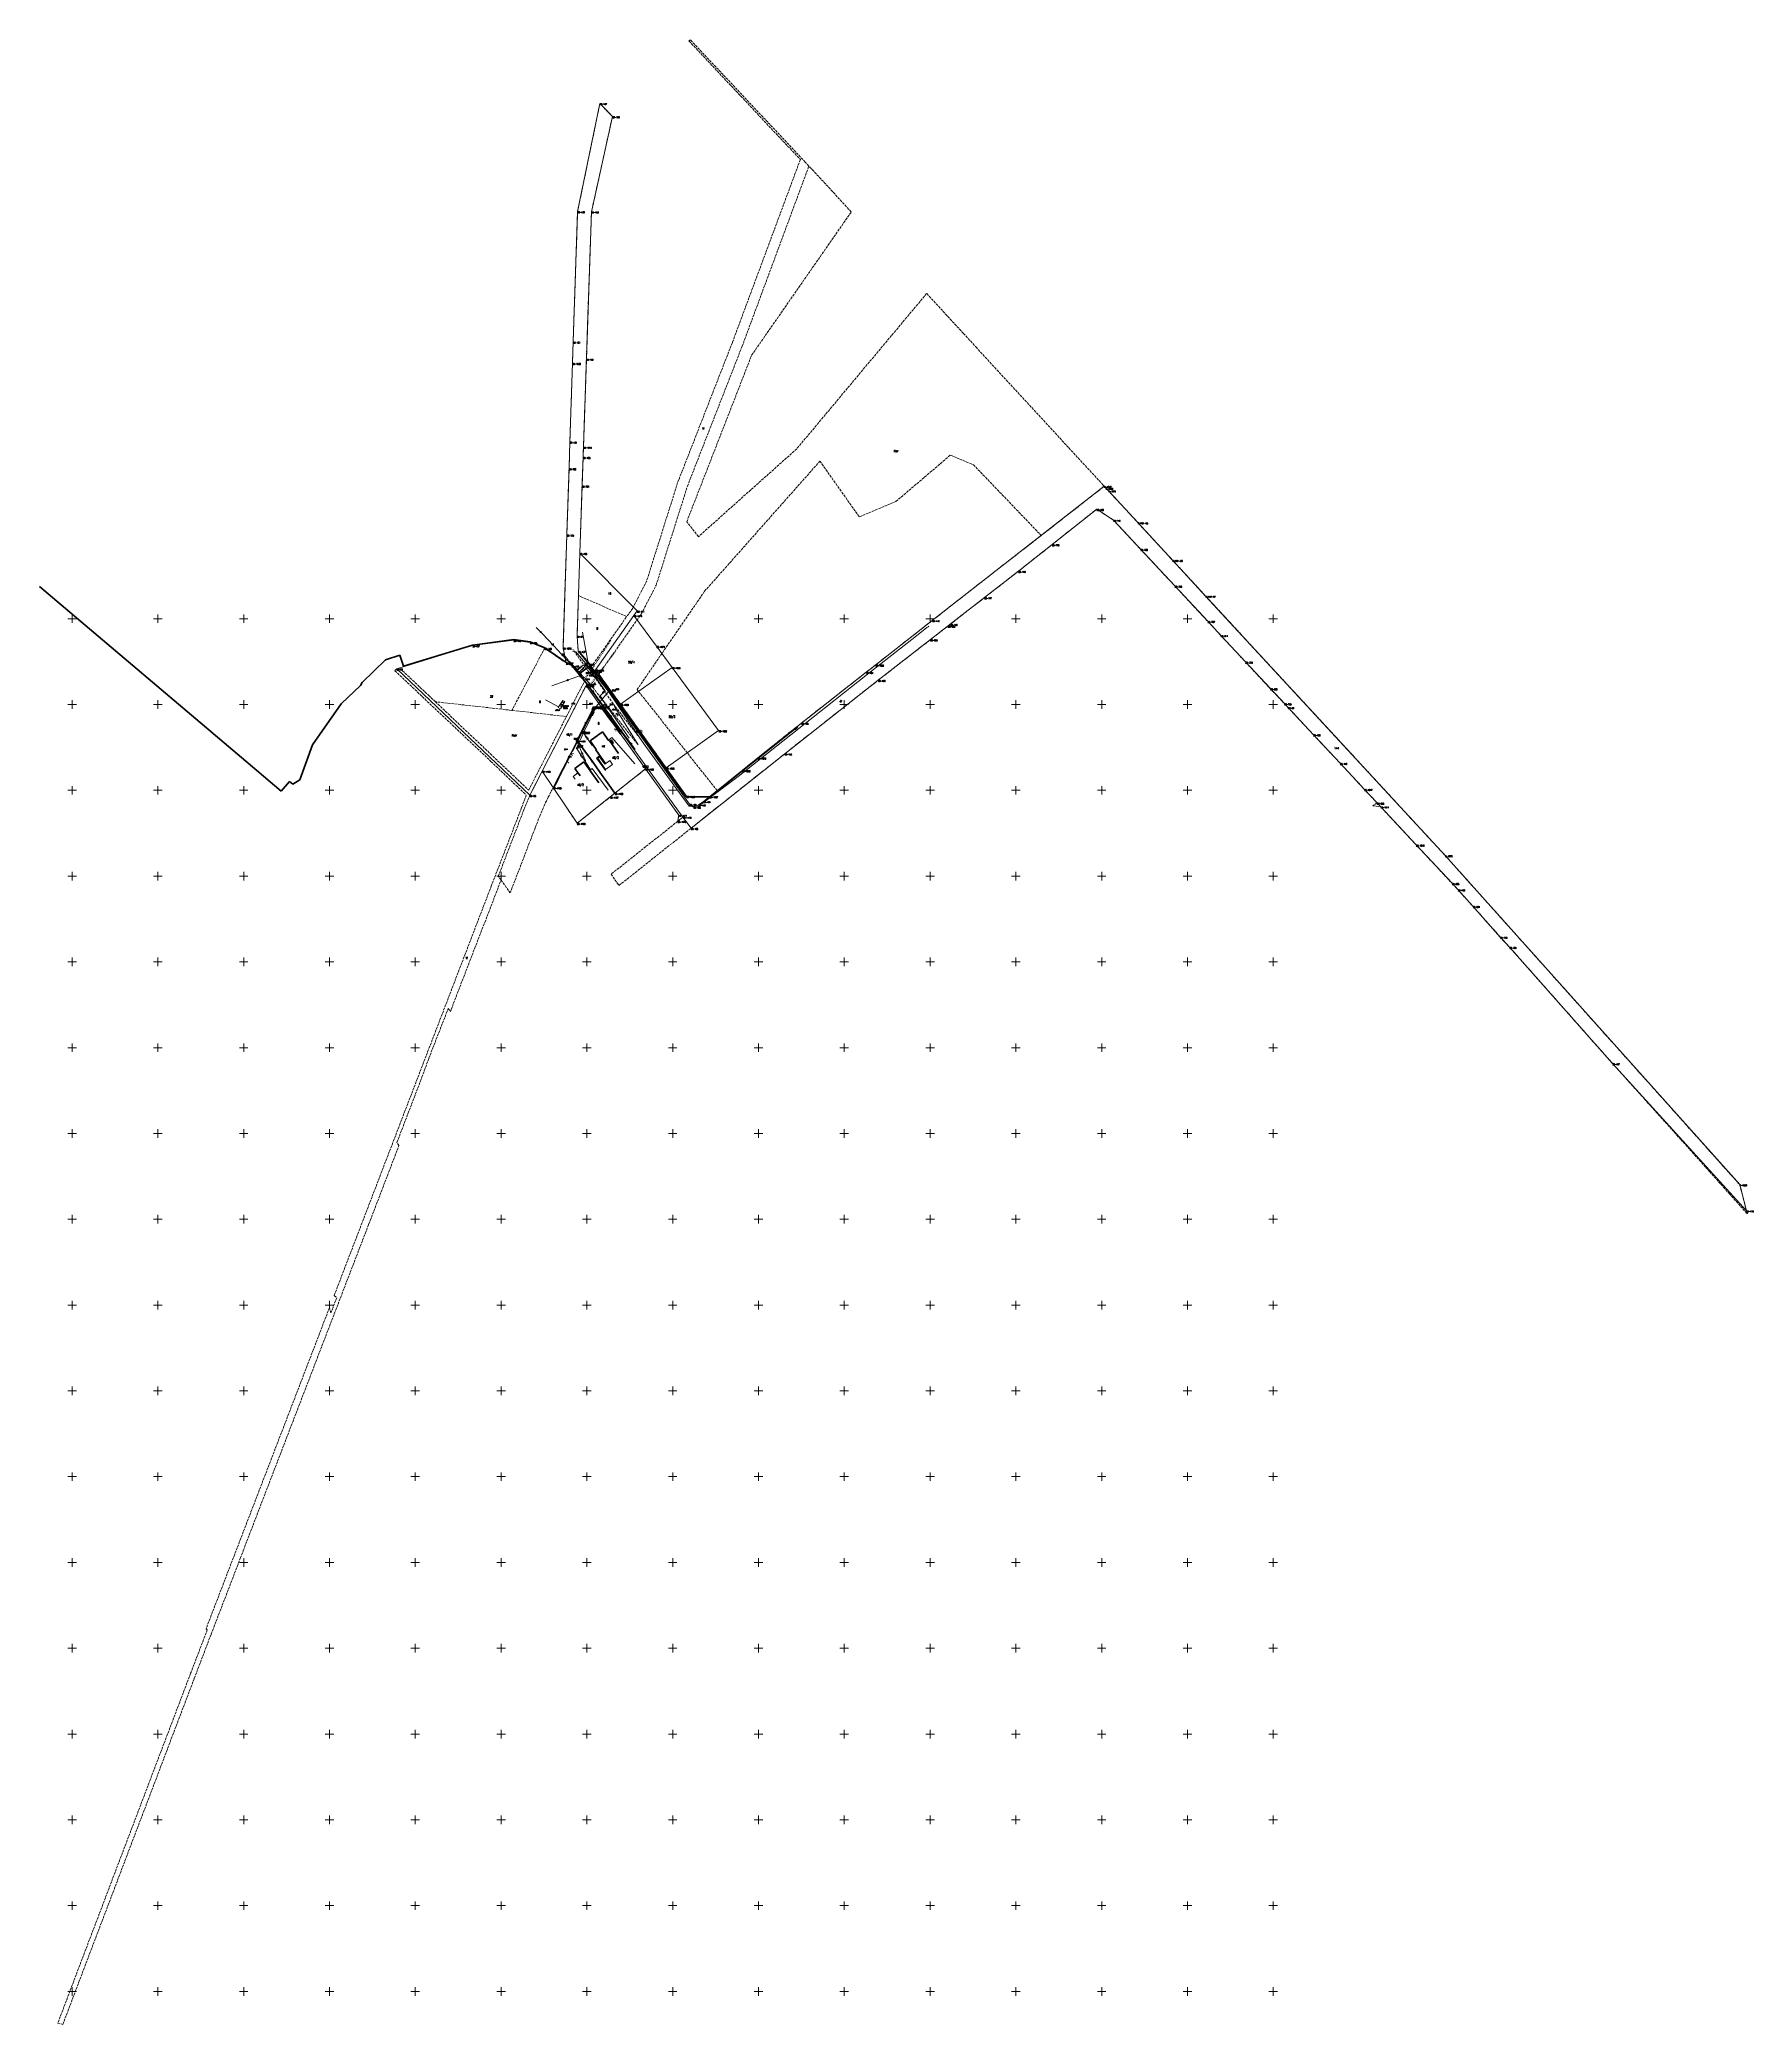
# Model space of a CAD drawing. Header units: metres. Extents: x 7536658 to 7539479, y 5878998 to 5880901.
# Drawn here: x 7538481 to 7539479, y 5879431 to 5880587 of the extents above; entities that cross this region are included whole.
import ezdxf
from ezdxf.enums import TextEntityAlignment as Align

# ---------------------------------------------------------------- set-up
doc = ezdxf.new("R2010")
doc.units = ezdxf.units.M
for name, pattern in [('1', [0]), ('1_14', [1, -1]), ('1_OTKJ', [2, 1.5, -0.5]), ('1_OTKZ_B', [1, 0.5, -0.5]), ('1_OTWM', [1, 0.5, -0.5]), ('2_1', [0]), ('2_14', [1, -1]), ('2_EGBS', [0]), ('2_EGBSG', [0]), ('2_EGBT', [0]), ('2_EGBU_A', [0]), ('3_SUEP_A', [0]), ('3_SUGP', [0]), ('3_SUKM', [0]), ('3_SUKP', [0]), ('3_SULO', [0]), ('3_SUPP_P', [2, 1.5, -0.5]), ('3_SUTP_A', [0]), ('3_SUUP_P', [0]), ('3_SUWP', [0]), ('GDE', [0]), ('GUK', [2, 1.5, -0.5])]:
    doc.linetypes.add(name, pattern=pattern)
doc.layers.get('0').update_dxf_attribs({"color": 250, "linetype": 'CONTINUOUS', "lineweight": 100})
for name, color, linetype, lineweight in [('Dzialki', 7, 'GDE', 18), ('EGBB_E_T_0', 7, 'CONTINUOUS', 20), ('EGBB_L_0', 7, '2_EGBU_A', 50), ('EGBE_L_0', 7, '2_EGBT', 18), ('EGBE_L_3', 7, '2_EGBS', 18), ('Numery_dzialek', 7, 'CONTINUOUS', 13), ('Numery_punktow', 7, 'CONTINUOUS', 9), ('OTK_E_T_0', 7, 'CONTINUOUS', 0), ('OTK_L_0', 7, '1_OTKJ', 18), ('OTK_L_8', 7, 'CONTINUOUS', 35), ('OTO_L_0', 7, 'CONTINUOUS', 35), ('OTO_L_1', 7, 'CONTINUOUS', 18), ('OTO_L_2', 7, 'CONTINUOUS', 18), ('OTR_T_1', 7, 'CONTINUOUS', 18), ('OTW_L_3', 7, 'CONTINUOUS', 18), ('P_SUEP_E_T_0', 1, 'CONTINUOUS', 0), ('P_SUEP_L_0', 1, '3_SUPP_P', 18), ('P_SUL_L_1', 7, '3_SUUP_P', 35), ('Podzial_sekcyjny_krzyze', 7, '1', 18), ('SUE_E_T_1', 1, 'CONTINUOUS', 0), ('SUE_T_4', 1, 'CONTINUOUS', 18), ('SUEP_E_T_0', 1, 'CONTINUOUS', 0), ('SUEP_L_0', 1, '3_SUEP_A', 18), ('SUER_T_0', 1, 'CONTINUOUS', 18), ('SUL_L_1', 7, '3_SULO', 35), ('SUP_E_T_1', 7, 'CONTINUOUS', 0), ('SUP_T_2', 7, 'CONTINUOUS', 18), ('SUP_T_4', 7, 'CONTINUOUS', 18), ('SUW_E_T_2', 5, 'CONTINUOUS', 0), ('SUW_T_5', 5, 'CONTINUOUS', 18), ('SUWP_E_T_0', 5, 'CONTINUOUS', 0), ('SUWP_L_0', 5, '3_SUWP', 18), ('SUWR_T_0', 5, 'CONTINUOUS', 18)]:
    doc.layers.add(name, color=color, linetype=linetype, lineweight=lineweight)
for name, color, linetype, lineweight, true_color in [('Kontury', 96, 'GUK', 18, 0x008000), ('Numery_konturow', 96, 'CONTINUOUS', 13, 0x008000), ('OTZ_T_0', 96, 'CONTINUOUS', 18, 0x008000), ('SUGP_L_0', 52, '3_SUGP', 18, 0xbfbf00), ('SUK_E_T_2', 36, 'CONTINUOUS', 0, 0x803300), ('SUK_L_3', 36, '3_SUKM', 18, 0x803300), ('SUKP_L_0', 36, '3_SUKP', 18, 0x803300), ('SUKR_T_0', 36, 'CONTINUOUS', 18, 0x803300), ('SUTP_E_T_0', 30, 'CONTINUOUS', 0, 0xff9100), ('SUTP_L_0', 30, '3_SUTP_A', 18, 0xff9100), ('SUTR_T_0', 30, 'CONTINUOUS', 18, 0xff9100)]:
    doc.layers.add(name, color=color, linetype=linetype, lineweight=lineweight, true_color=true_color)
doc.styles.get("Standard").update_dxf_attribs({"font": 'Simplex.SHX', "width": 0.75})

# ---------------------------------------------------------------- blocks, each defined once
blk = doc.blocks.new('1_OTRN')
at = {"color": 0, "linetype": 'CONTINUOUS'}
blk.add_circle((0, 0), 0.045, dxfattribs=at)
blk = doc.blocks.new('1_OTZL')
at = {"color": 0, "linetype": 'CONTINUOUS'}
blk.add_circle((0, 0), 0.045, dxfattribs=at)
for centre, start, end in [((-0.4, 0.1), 102.1445, 221.86), ((0, 0.4), 30.1401, 149.8599), ((0.4, 0.1), 318.14, 77.8555), ((-0.2, -0.3), 174.1482, 293.8542), ((0.2, -0.3), 246.1458, 5.8518)]:
    blk.add_arc(centre, 0.375, start, end, dxfattribs=at)
blk = doc.blocks.new('3_SUES')
at = {"color": 0, "linetype": 'CONTINUOUS'}
for p, q in [((0.5, 0.25), (-0.5, 0.25)), ((-0.5, 0.25), (-0.5, -0.25)), ((0.5, -0.25), (0.5, 0.25)), ((-0.5, -0.25), (0.5, -0.25))]:
    blk.add_line(p, q, dxfattribs=at)
blk = doc.blocks.new('3_SUPS')
at = {"color": 0, "linetype": 'CONTINUOUS'}
blk.add_circle((0, 0), 0.0625, dxfattribs=at)
blk = doc.blocks.new('3_SUPP')
at = {"color": 0, "linetype": 'CONTINUOUS'}
blk.add_circle((0, 0), 0.25, dxfattribs=at)
blk = doc.blocks.new('3_SUPW')
at = {"color": 0, "linetype": 'CONTINUOUS'}
blk.add_circle((0, 0), 0.25, dxfattribs=at)
blk = doc.blocks.new('3_SUWW')
at = {"color": 0, "linetype": 'CONTINUOUS'}
for radius in [0.2, 0.175, 0.15, 0.125, 0.1, 0.075, 0.05, 0.025, 0.00715]:
    blk.add_circle((0, 0), radius, dxfattribs=at)

msp = doc.modelspace()

# ---------------------------------------------------------------- linework, layer by layer
at = {"layer": 'Dzialki'}
for p, q in [((7538807.6, 5880550.3), (7538794.6, 5880487.3)), ((7538814.9, 5880542.7), (7538807.6, 5880550.3)), ((7538802.7, 5880487.2), (7538814.9, 5880542.7)), ((7538794.6, 5880487.3), (7538792, 5880411.3)), ((7538799.7, 5880401.3), (7538802.7, 5880487.2)), ((7538792, 5880411.3), (7538791.6, 5880398.9)), ((7538791.6, 5880398.9), (7538790.1, 5880353.1)), ((7538798, 5880350), (7538799.7, 5880401.3)), ((7538790.1, 5880353.1), (7538789.6, 5880337.5)), ((7538797.2, 5880327.4), (7538797.8, 5880344.1)), ((7538797.8, 5880344.1), (7538798, 5880350)), ((7538789.6, 5880337.5), (7538788.3, 5880298.9)), ((7538795.9, 5880288.1), (7538797.2, 5880327.4)), ((7539101.5, 5880327.2), (7539001.3, 5880249)), ((7539102.5, 5880326.1), (7539101.5, 5880327.2)), ((7539104, 5880324.6), (7539102.5, 5880326.1)), ((7539121.1, 5880306), (7539104, 5880324.6)), ((7539071.1, 5880293.2), (7539097.1, 5880313.8)), ((7539097.1, 5880313.8), (7539106.8, 5880307.5)), ((7539106.8, 5880307.5), (7539122.7, 5880290.5)), ((7539141.3, 5880284.1), (7539121.1, 5880306)), ((7538788.3, 5880298.9), (7538786.1, 5880233)), ((7539051.5, 5880277.7), (7539071.1, 5880293.2)), ((7538795.9, 5880288.1), (7538794.3, 5880239.9)), ((7538829.3, 5880254.5), (7538795.9, 5880288.1)), ((7539122.7, 5880290.5), (7539142.6, 5880269.1)), ((7539160.6, 5880263.2), (7539141.3, 5880284.1)), ((7539031.7, 5880262.3), (7539051.5, 5880277.7)), ((7539011.8, 5880246.8), (7539031.7, 5880262.3)), ((7539142.6, 5880269.1), (7539161.8, 5880248.5)), ((7539300.2, 5880112), (7539160.6, 5880263.2)), ((7538805.1, 5880220.3), (7538827.4, 5880251.9)), ((7538827.4, 5880251.9), (7538829.3, 5880254.5)), ((7538840.6, 5880234), (7538827.4, 5880251.9)), ((7539001.3, 5880249), (7538968.3, 5880223.1)), ((7539161.8, 5880248.5), (7539169.4, 5880240.3)), ((7538757.4, 5880237.5), (7538733.4, 5880234.3)), ((7538766.9, 5880236.2), (7538757.4, 5880237.5)), ((7538775.4, 5880232.8), (7538766.9, 5880236.2)), ((7538794.3, 5880239.9), (7538795, 5880231)), ((7538969.8, 5880214.2), (7539000.2, 5880237.8)), ((7539000.2, 5880237.8), (7539010.5, 5880245.8)), ((7539010.5, 5880245.8), (7539011.8, 5880246.8)), ((7539169.4, 5880240.3), (7539183.8, 5880224.8)), ((7538733.4, 5880234.3), (7538689.2, 5880220.8)), ((7538787.9, 5880224.2), (7538775.4, 5880232.8)), ((7538786.1, 5880233), (7538787.9, 5880224.2)), ((7538791.2, 5880222.6), (7538787.9, 5880224.2)), ((7538795, 5880231), (7538804.5, 5880219.5)), ((7538849.7, 5880221.6), (7538840.6, 5880234)), ((7539183.8, 5880224.8), (7539198.3, 5880209.3)), ((7538689.2, 5880220.8), (7538766.8, 5880147.1)), ((7538800, 5880211.9), (7538791.2, 5880222.6)), ((7538804.5, 5880219.5), (7538805.1, 5880220.3)), ((7538804.5, 5880219.5), (7538859.8, 5880141.9)), ((7538819.6, 5880200.2), (7538805.1, 5880220.3)), ((7538849.7, 5880221.6), (7538819.6, 5880200.2)), ((7538876.8, 5880184.8), (7538849.7, 5880221.6)), ((7538915.3, 5880171.3), (7538969.8, 5880214.2)), ((7538962.8, 5880218.8), (7538925, 5880189.2)), ((7538968.3, 5880223.1), (7538962.8, 5880218.8)), ((7538774, 5880161.2), (7538799.5, 5880211)), ((7538799.5, 5880211), (7538800, 5880211.9)), ((7538808.4, 5880198.6), (7538799.5, 5880211)), ((7538856, 5880134.4), (7538800, 5880211.9)), ((7539198.3, 5880209.3), (7539206.5, 5880200.5)), ((7538794.4, 5880178.9), (7538804.3, 5880198.2)), ((7538804.3, 5880198.2), (7538808.4, 5880198.6)), ((7538834.2, 5880162.5), (7538808.4, 5880198.6)), ((7538846.2, 5880163.1), (7538819.6, 5880200.2)), ((7538925, 5880189.2), (7538899.7, 5880168.9)), ((7539206.5, 5880200.5), (7539208.6, 5880198.3)), ((7539208.6, 5880198.3), (7539223.3, 5880182.5)), ((7538780.4, 5880151.6), (7538794.4, 5880178.9)), ((7538816.3, 5880148.3), (7538794.4, 5880178.9)), ((7538846.2, 5880163.1), (7538876.8, 5880184.8)), ((7539223.3, 5880182.5), (7539238.9, 5880165.8)), ((7538860.7, 5880127.9), (7538915.3, 5880171.3)), ((7538899.7, 5880168.9), (7538890.5, 5880161.5)), ((7538766.8, 5880147.1), (7538774, 5880161.2)), ((7538774, 5880161.2), (7538780.4, 5880151.6)), ((7538816.3, 5880148.3), (7538834.2, 5880162.5)), ((7538834.2, 5880162.5), (7538853.5, 5880135.6)), ((7538858.1, 5880146.5), (7538846.2, 5880163.1)), ((7538890.5, 5880161.5), (7538871.6, 5880146.4)), ((7539238.9, 5880165.8), (7539253, 5880150.6)), ((7538780.4, 5880151.6), (7538794.3, 5880130.8)), ((7538794.3, 5880130.8), (7538813.6, 5880146.1)), ((7538813.6, 5880146.1), (7538816.3, 5880148.3)), ((7538871.6, 5880146.4), (7538858.1, 5880146.5)), ((7538865.1, 5880141.6), (7538868, 5880143.5)), ((7538868, 5880143.5), (7538871.6, 5880146.4)), ((7539253, 5880150.6), (7539260.5, 5880142.6)), ((7538853.5, 5880135.6), (7538853, 5880132)), ((7538853, 5880132), (7538856, 5880134.4)), ((7538856, 5880134.4), (7538860.7, 5880127.9)), ((7538859.8, 5880141.9), (7538862.2, 5880140.2)), ((7538862.2, 5880140.2), (7538865.1, 5880141.6)), ((7539260.5, 5880142.6), (7539262.6, 5880140.4)), ((7539262.6, 5880140.4), (7539283.2, 5880118.2)), ((7539283.2, 5880118.2), (7539304.2, 5880095.8)), ((7539471.8, 5879920.2), (7539300.2, 5880112)), ((7539304.2, 5880095.8), (7539307.6, 5880092.1)), ((7539307.6, 5880092.1), (7539316.3, 5880082.4)), ((7539316.3, 5880082.4), (7539332.3, 5880064.5)), ((7539332.3, 5880064.5), (7539337.7, 5880058.6)), ((7539337.7, 5880058.6), (7539397.7, 5879990.8)), ((7539397.7, 5879990.8), (7539475.8, 5879905)), ((7539475.8, 5879905), (7539471.8, 5879920.2))]:
    msp.add_line(p, q, dxfattribs=at)
at = {"layer": 'EGBB_L_0', "linetype": '2_1'}
for p, q in [((7538801.9, 5880178.8), (7538809.1, 5880184)), ((7538805.5, 5880173.7), (7538801.9, 5880178.8)), ((7538812.8, 5880178.9), (7538809.1, 5880184)), ((7538812.8, 5880178.9), (7538813.1, 5880179.1)), ((7538818.5, 5880171.5), (7538813.1, 5880179.1)), ((7538805.2, 5880173.5), (7538805.5, 5880173.7)), ((7538810.6, 5880165.9), (7538805.2, 5880173.5))]:
    msp.add_line(p, q, dxfattribs=at)
at = {"layer": 'EGBB_L_0', "linetype": '2_EGBU_A'}
for p, q in [((7538798.2, 5880166.6), (7538792.9, 5880162.8)), ((7538807, 5880154.4), (7538798.2, 5880166.6)), ((7538792.9, 5880162.8), (7538796.1, 5880158.5))]:
    msp.add_line(p, q, dxfattribs=at)
at = {"layer": 'EGBE_L_0', "linetype": '2_EGBT'}
for p, q in [((7538805.6, 5880168.8), (7538807.5, 5880170.2)), ((7538805.6, 5880168.8), (7538810.8, 5880161.5)), ((7538806.3, 5880168.7), (7538807.4, 5880169.5)), ((7538810.9, 5880162.2), (7538806.3, 5880168.7)), ((7538807.4, 5880169.5), (7538810.5, 5880165.2)), ((7538807.5, 5880170.2), (7538810.6, 5880165.9)), ((7538810.5, 5880165.2), (7538813.4, 5880167.3)), ((7538813.4, 5880167.3), (7538814.9, 5880165.1)), ((7538814.9, 5880165.1), (7538810.9, 5880162.2))]:
    msp.add_line(p, q, dxfattribs=at)
at = {"layer": 'EGBE_L_3', "linetype": '2_EGBS'}
for p, q in [((7538814.3, 5880179.5), (7538813.3, 5880178.9)), ((7538813.3, 5880178.9), (7538813.5, 5880178.6)), ((7538814.2, 5880179.1), (7538813.5, 5880178.6)), ((7538813.5, 5880178.6), (7538814.5, 5880177.1)), ((7538814.2, 5880179.1), (7538815.2, 5880177.7)), ((7538815.6, 5880177.6), (7538814.3, 5880179.5)), ((7538815.2, 5880177.7), (7538814.5, 5880177.1)), ((7538814.7, 5880176.9), (7538815.6, 5880177.6)), ((7538815.6, 5880177.6), (7538814.7, 5880176.9)), ((7538794.8, 5880160.2), (7538792, 5880158.1)), ((7538793.1, 5880156.4), (7538792, 5880158.1)), ((7538794.9, 5880160.1), (7538792.1, 5880158.1)), ((7538795, 5880159.9), (7538794.8, 5880160.2))]:
    msp.add_line(p, q, dxfattribs=at)
at = {"layer": 'EGBE_L_3', "linetype": '2_14'}
msp.add_line((7538815.2, 5880177.7), (7538815.6, 5880177.6), dxfattribs=at)
at = {"layer": 'EGBE_L_3', "linetype": '2_EGBSG'}
msp.add_line((7538814.7, 5880176.9), (7538814.5, 5880177.1), dxfattribs=at)
at = {"layer": 'EGBE_L_3', "linetype": '2_EGBS'}
msp.add_point((7538815.2, 5880177.7), dxfattribs=at)
at = {"layer": 'Kontury'}
for p, q in [((7538860.3, 5880587.4), (7538859.5, 5880586.7)), ((7538859.5, 5880586.7), (7538924.4, 5880517.6)), ((7538927.3, 5880516.1), (7538860.3, 5880587.4)), ((7538807.6, 5880550.3), (7538794.6, 5880487.3)), ((7538814.9, 5880542.7), (7538807.6, 5880550.3)), ((7538802.7, 5880487.2), (7538814.9, 5880542.7)), ((7538924.4, 5880517.6), (7538884.8, 5880411)), ((7538890.5, 5880408.8), (7538929.4, 5880513.8)), ((7538929.4, 5880513.8), (7538927.3, 5880516.1)), ((7538932.2, 5880510.8), (7538929.4, 5880513.8)), ((7538954.1, 5880487.1), (7538932.2, 5880510.8)), ((7538794.6, 5880487.3), (7538792, 5880411.3)), ((7538801.1, 5880442.3), (7538802.7, 5880487.2)), ((7538896, 5880403.5), (7538954.1, 5880487.1)), ((7538799.7, 5880401.3), (7538801.1, 5880442.3)), ((7538998, 5880439.5), (7538922.3, 5880349)), ((7539019.4, 5880416.3), (7538998, 5880439.5)), ((7538792, 5880411.3), (7538791.6, 5880398.9)), ((7538884.8, 5880411), (7538853.6, 5880331.1)), ((7539027.2, 5880407.8), (7539019.4, 5880416.3)), ((7538791.6, 5880398.9), (7538790.1, 5880353.1)), ((7538798, 5880350), (7538799.7, 5880401.3)), ((7538858.2, 5880306.5), (7538896, 5880403.5)), ((7538858.6, 5880327.3), (7538890.5, 5880408.8)), ((7539039.9, 5880394), (7539027.2, 5880407.8)), ((7539060.3, 5880371.9), (7539039.9, 5880394)), ((7539080.6, 5880349.8), (7539060.3, 5880371.9)), ((7538790.1, 5880353.1), (7538789.6, 5880337.5)), ((7538797.2, 5880327.4), (7538797.8, 5880344.1)), ((7538797.8, 5880344.1), (7538798, 5880350)), ((7538922.3, 5880349), (7538865, 5880297.8)), ((7538868.6, 5880266), (7538935.8, 5880341.8)), ((7538935.8, 5880341.8), (7538958.8, 5880309.3)), ((7538980.1, 5880318.3), (7539011.9, 5880345.4)), ((7539011.9, 5880345.4), (7539025.3, 5880339.7)), ((7539025.3, 5880339.7), (7539064.8, 5880298.5)), ((7539100.9, 5880327.9), (7539080.6, 5880349.8)), ((7538789.6, 5880337.5), (7538788.3, 5880298.9)), ((7538852.9, 5880329.3), (7538841.5, 5880293.1)), ((7538853.6, 5880331.1), (7538852.9, 5880329.3)), ((7538795.9, 5880288.1), (7538797.2, 5880327.4)), ((7538840.4, 5880269.6), (7538858.6, 5880327.3)), ((7538958.8, 5880309.3), (7538980.1, 5880318.3)), ((7539064.8, 5880298.5), (7539101.5, 5880327.2)), ((7539101.5, 5880327.2), (7539100.9, 5880327.9)), ((7539102.5, 5880326.1), (7539101.5, 5880327.2)), ((7539104, 5880324.6), (7539102.5, 5880326.1)), ((7539121.1, 5880306), (7539104, 5880324.6)), ((7538865, 5880297.8), (7538858.2, 5880306.5)), ((7539079.2, 5880299.7), (7539097.1, 5880313.8)), ((7539097.1, 5880313.8), (7539106.8, 5880307.5)), ((7539106.8, 5880307.5), (7539122.7, 5880290.5)), ((7539141.3, 5880284.1), (7539121.1, 5880306)), ((7538788.3, 5880298.9), (7538786.1, 5880233)), ((7539064.8, 5880298.5), (7539041.1, 5880280.1)), ((7539051.5, 5880277.7), (7539071.1, 5880293.2)), ((7539071.1, 5880293.2), (7539079.2, 5880299.7)), ((7538795.1, 5880263.5), (7538795.9, 5880288.1)), ((7538841.5, 5880293.1), (7538834.8, 5880271.9)), ((7539122.7, 5880290.5), (7539142.6, 5880269.1)), ((7539160.6, 5880263.2), (7539141.3, 5880284.1)), ((7538834.8, 5880271.9), (7538826.7, 5880256.1)), ((7539041.1, 5880280.1), (7539021.8, 5880265)), ((7539031.7, 5880262.3), (7539051.5, 5880277.7)), ((7538795.1, 5880263.5), (7538794.3, 5880239.9)), ((7538823.2, 5880251.2), (7538795.1, 5880263.5)), ((7538829.3, 5880208.7), (7538868.6, 5880266)), ((7538831.8, 5880252.9), (7538840.4, 5880269.6)), ((7539021.8, 5880265), (7539001.3, 5880249)), ((7539011.8, 5880246.8), (7539031.7, 5880262.3)), ((7539142.6, 5880269.1), (7539161.8, 5880248.5)), ((7539300.2, 5880112), (7539160.6, 5880263.2)), ((7538802.5, 5880221.9), (7538823.2, 5880251.2)), ((7538807, 5880217.7), (7538831.8, 5880252.9)), ((7538826.7, 5880256.1), (7538823.2, 5880251.2)), ((7539001.3, 5880249), (7538980.8, 5880232.9)), ((7539161.8, 5880248.5), (7539169.4, 5880240.3)), ((7538794.3, 5880239.9), (7538795, 5880231)), ((7538969.8, 5880214.2), (7539000.2, 5880237.8)), ((7539000.2, 5880237.8), (7539010.5, 5880245.8)), ((7539010.5, 5880245.8), (7539011.8, 5880246.8)), ((7539169.4, 5880240.3), (7539183.8, 5880224.8)), ((7538775.4, 5880232.8), (7538762.4, 5880208.1)), ((7538787.9, 5880224.2), (7538775.4, 5880232.8)), ((7538786.1, 5880233), (7538787.9, 5880224.2)), ((7538791.2, 5880222.6), (7538787.9, 5880224.2)), ((7538795, 5880231), (7538802.5, 5880221.9)), ((7538980.8, 5880232.9), (7538962.8, 5880218.8)), ((7539183.8, 5880224.8), (7539206.5, 5880200.5)), ((7538689.2, 5880220.8), (7538688.1, 5880219.7)), ((7538688.1, 5880219.7), (7538744.1, 5880166.8)), ((7538690.8, 5880221.3), (7538689.2, 5880220.8)), ((7538708.2, 5880204.9), (7538690.8, 5880221.3)), ((7538798.7, 5880213.6), (7538791.2, 5880222.6)), ((7538794.6, 5880205.8), (7538798.7, 5880213.6)), ((7538800, 5880211.9), (7538798.7, 5880213.6)), ((7538802.5, 5880221.9), (7538804.5, 5880219.5)), ((7538804.5, 5880219.5), (7538805.1, 5880220.3)), ((7538805.1, 5880220.3), (7538807, 5880217.7)), ((7538807, 5880217.7), (7538819.6, 5880200.2)), ((7538915.3, 5880171.3), (7538969.8, 5880214.2)), ((7538962.8, 5880218.8), (7538925, 5880189.2)), ((7538711.7, 5880201.6), (7538708.2, 5880204.9)), ((7538756.3, 5880196.6), (7538711.7, 5880201.6)), ((7538711.7, 5880201.6), (7538766.1, 5880150.1)), ((7538762.4, 5880208.1), (7538756.3, 5880196.6)), ((7538774, 5880161.2), (7538799.5, 5880211)), ((7538788.1, 5880193), (7538794.6, 5880205.8)), ((7538799.5, 5880211), (7538800, 5880211.9)), ((7538875.9, 5880149.8), (7538829.3, 5880208.7)), ((7538788.1, 5880193), (7538756.3, 5880196.6)), ((7538766.1, 5880150.1), (7538788.1, 5880193)), ((7538804.3, 5880198.2), (7538794.4, 5880178.9)), ((7538808.4, 5880198.6), (7538804.3, 5880198.2)), ((7538834.2, 5880162.5), (7538808.4, 5880198.6)), ((7538819.6, 5880200.2), (7538846.2, 5880163.1)), ((7538925, 5880189.2), (7538903.8, 5880172.2)), ((7539206.5, 5880200.5), (7539223.3, 5880182.5)), ((7538794.4, 5880178.9), (7538780.4, 5880151.6)), ((7539223.3, 5880182.5), (7539238.9, 5880165.8)), ((7538744.1, 5880166.8), (7538764.7, 5880147.2)), ((7538867.6, 5880133.4), (7538915.3, 5880171.3)), ((7538899.7, 5880168.9), (7538890.5, 5880161.5)), ((7538903.8, 5880172.2), (7538899.7, 5880168.9)), ((7538766.8, 5880147.1), (7538774, 5880161.2)), ((7538816.3, 5880148.3), (7538834.2, 5880162.5)), ((7538834.2, 5880162.5), (7538853.5, 5880135.6)), ((7538846.2, 5880163.1), (7538858.1, 5880146.5)), ((7538890.5, 5880161.5), (7538875.9, 5880149.8)), ((7539238.9, 5880165.8), (7539253, 5880150.6)), ((7538764.7, 5880147.2), (7538762, 5880140)), ((7538763.3, 5880138.7), (7538766.8, 5880147.1)), ((7538772.5, 5880135), (7538775.9, 5880142.8)), ((7538775.9, 5880142.8), (7538777.5, 5880145.9)), ((7538777.5, 5880145.9), (7538779.5, 5880150)), ((7538779.5, 5880150), (7538780.4, 5880151.6)), ((7538780.4, 5880151.6), (7538794.3, 5880130.8)), ((7538794.3, 5880130.8), (7538813.6, 5880146.1)), ((7538813.6, 5880146.1), (7538816.3, 5880148.3)), ((7538858.1, 5880146.5), (7538871.6, 5880146.4)), ((7538871.6, 5880146.4), (7538875.9, 5880149.8)), ((7539253, 5880150.6), (7539260.5, 5880142.6)), ((7538762, 5880140), (7538744.3, 5880094.2)), ((7538748.4, 5880099.9), (7538763.3, 5880138.7)), ((7538769.9, 5880128.2), (7538772.5, 5880135)), ((7538853, 5880132), (7538834.4, 5880117.2)), ((7538853.5, 5880135.6), (7538853, 5880132)), ((7538860.7, 5880127.9), (7538867.6, 5880133.4)), ((7539260.5, 5880142.6), (7539258, 5880140.9)), ((7539258, 5880140.9), (7539262.6, 5880140.4)), ((7539262.6, 5880140.4), (7539263.2, 5880139.7)), ((7539263.2, 5880139.7), (7539304.2, 5880095.8)), ((7538755.3, 5880090.2), (7538767.1, 5880120.9)), ((7538767.1, 5880120.9), (7538769.9, 5880128.2)), ((7538818.7, 5880094.5), (7538860.7, 5880127.9)), ((7538834.4, 5880117.2), (7538814.1, 5880101.1)), ((7539471.8, 5879920.2), (7539300.2, 5880112)), ((7538740.5, 5880073), (7538750, 5880097.7)), ((7538750, 5880097.7), (7538748.4, 5880099.9)), ((7538750, 5880097.7), (7538755.3, 5880090.2)), ((7538814.1, 5880101.1), (7538818.7, 5880094.5)), ((7538744.3, 5880094.2), (7538652.7, 5879855.5)), ((7539304.2, 5880095.8), (7539307.6, 5880092.1)), ((7539307.6, 5880092.1), (7539316.3, 5880082.4)), ((7539316.3, 5880082.4), (7539332.3, 5880064.5)), ((7538720.9, 5880022.2), (7538739.6, 5880070.8)), ((7538739.6, 5880070.8), (7538740.5, 5880073)), ((7539332.3, 5880064.5), (7539337.7, 5880058.6)), ((7539337.7, 5880058.6), (7539385.3, 5880004.8)), ((7538707.9, 5879993.8), (7538719.2, 5880022.8)), ((7538719.2, 5880022.8), (7538720.5, 5880021.1)), ((7538720.5, 5880021.1), (7538720.9, 5880022.2)), ((7539385.3, 5880004.8), (7539397.7, 5879990.8)), ((7538703.9, 5879982.8), (7538707.9, 5879993.8)), ((7538689.3, 5879944.7), (7538703.9, 5879982.8)), ((7539397.7, 5879990.8), (7539419, 5879967.1)), ((7539419, 5879967.1), (7539437.5, 5879946.5)), ((7539437.5, 5879946.5), (7539454.2, 5879927.8)), ((7538673.7, 5879899.2), (7538690.5, 5879943)), ((7538690.5, 5879943), (7538689.3, 5879944.7)), ((7539454.2, 5879927.8), (7539465.8, 5879914.9)), ((7539465.8, 5879914.9), (7539469.7, 5879910.5)), ((7539476.3, 5879903.1), (7539471.8, 5879920.2)), ((7539469.7, 5879910.5), (7539476.3, 5879903.1)), ((7538599.7, 5879706.8), (7538672.8, 5879896.9)), ((7538672.8, 5879896.9), (7538673.7, 5879899.2)), ((7538654.2, 5879854.3), (7538650.8, 5879845.4)), ((7538652.7, 5879855.5), (7538654.2, 5879854.3)), ((7538650, 5879848.5), (7538578.1, 5879661.4)), ((7538650.8, 5879845.4), (7538650, 5879848.5)), ((7538598, 5879702.3), (7538599.7, 5879706.8)), ((7538581.1, 5879658.3), (7538598, 5879702.3)), ((7538578.8, 5879660.8), (7538569.1, 5879635.4)), ((7538571.2, 5879632.4), (7538581.1, 5879658.3)), ((7538578.1, 5879661.4), (7538578.8, 5879660.8)), ((7538569.1, 5879635.4), (7538491.7, 5879431.6)), ((7538494.6, 5879430.8), (7538571.2, 5879632.4)), ((7538491.7, 5879431.6), (7538494.6, 5879430.8))]:
    msp.add_line(p, q, dxfattribs=at)
at = {"layer": 'OTK_L_0', "linetype": '1_OTKJ'}
for p, q in [((7538785.7, 5880229.8), (7538799, 5880215)), ((7538801.3, 5880218.7), (7538791.9, 5880232.1)), ((7538799, 5880215), (7538802.3, 5880211.4)), ((7538805, 5880215.5), (7538801.3, 5880218.7)), ((7538815.3, 5880200.4), (7538805, 5880215.5)), ((7538802.3, 5880211.4), (7538812.4, 5880198.6)), ((7538815.3, 5880200.4), (7538812.4, 5880198.6)), ((7538815.3, 5880200.4), (7538812.4, 5880198.6)), ((7538812.4, 5880198.6), (7538829.8, 5880176.5)), ((7538815.3, 5880200.4), (7538832.8, 5880177.9))]:
    msp.add_line(p, q, dxfattribs=at)
at = {"layer": 'OTK_L_0', "linetype": '1_14'}
for p, q in [((7538815.3, 5880200.4), (7538816.8, 5880197.4)), ((7538815.3, 5880200.4), (7538816.8, 5880197.4)), ((7538816.8, 5880197.4), (7538829.8, 5880176.5)), ((7538816.8, 5880197.4), (7538829.8, 5880176.5))]:
    msp.add_line(p, q, dxfattribs=at)
at = {"layer": 'OTK_L_8', "linetype": '1_OTKZ_B'}
for p, q in [((7538799, 5880215.1), (7538801.3, 5880218.7)), ((7538802.3, 5880211.4), (7538799, 5880215.1)), ((7538801.3, 5880218.7), (7538805, 5880215.5)), ((7538805, 5880215.5), (7538802.3, 5880211.4))]:
    msp.add_line(p, q, dxfattribs=at)
at = {"layer": 'OTO_L_0'}
for p, q in [((7538797.4, 5880228.4), (7538795.5, 5880230.7)), ((7538802.3, 5880222.7), (7538797.4, 5880228.4)), ((7538797.9, 5880185.6), (7538801.2, 5880191.9)), ((7538801.2, 5880191.9), (7538804.5, 5880198.2)), ((7538804.5, 5880198.2), (7538808.4, 5880198.4)), ((7538808.4, 5880198.4), (7538812.8, 5880192.3)), ((7538812.8, 5880192.3), (7538816.2, 5880187.7)), ((7538791.6, 5880173), (7538794.5, 5880178.9)), ((7538794.5, 5880178.9), (7538797.9, 5880185.6)), ((7538798.8, 5880172.8), (7538794.5, 5880178.9)), ((7538818.5, 5880184.3), (7538819.7, 5880182.7)), ((7538789.7, 5880169.4), (7538788.4, 5880166.8)), ((7538803.2, 5880166.7), (7538798.8, 5880172.8)), ((7538807.6, 5880160.6), (7538803.2, 5880166.7)), ((7538782.6, 5880155.3), (7538780.6, 5880151.5)), ((7538784.5, 5880159.2), (7538782.6, 5880155.3)), ((7538787.9, 5880165.9), (7538784.5, 5880159.2)), ((7538812, 5880154.4), (7538807.6, 5880160.6)), ((7538816.3, 5880148.3), (7538812, 5880154.4))]:
    msp.add_line(p, q, dxfattribs=at)
for centre in [(7538797.4, 5880228.4), (7538801.2, 5880191.9), (7538812.8, 5880192.3), (7538797.9, 5880185.6), (7538798.8, 5880172.8), (7538803.2, 5880166.7), (7538782.6, 5880155.3), (7538784.5, 5880159.2), (7538807.6, 5880160.6), (7538812, 5880154.4)]:
    msp.add_circle(centre, 0.17, dxfattribs=at)
at = {"layer": 'OTO_L_1'}
for p, q in [((7538817, 5880186.5), (7538816.2, 5880187.7)), ((7538817.9, 5880185.2), (7538817, 5880186.5)), ((7538818.5, 5880184.3), (7538817.7, 5880185.4)), ((7538790.3, 5880170.7), (7538789.7, 5880169.4)), ((7538791, 5880172), (7538790.3, 5880170.7)), ((7538791.6, 5880173), (7538790.9, 5880171.8))]:
    msp.add_line(p, q, dxfattribs=at)
for centre in [(7538816.2, 5880187.7), (7538818.5, 5880184.3), (7538789.7, 5880169.4), (7538791.6, 5880173)]:
    msp.add_circle(centre, 0.17, dxfattribs=at)
for centre, start, end in [((7538816.5, 5880187.6), 253.2453, 297.3197), ((7538818.8, 5880184.4), 133.2086, 177.283), ((7538791.3, 5880173.2), 250.1859, 294.2603), ((7538789.5, 5880169.7), 10.2226, 54.297)]:
    msp.add_arc(centre, 2, start, end, dxfattribs=at)
at = {"layer": 'OTO_L_2'}
for p, q in [((7538788.2, 5880166.3), (7538787.9, 5880165.9)), ((7538788.4, 5880166.8), (7538788.2, 5880166.3)), ((7538788.4, 5880166.8), (7538788.5, 5880166.8)), ((7538788.5, 5880166.8), (7538788.6, 5880166.7)), ((7538788.6, 5880166.7), (7538788.6, 5880166.6)), ((7538788.6, 5880166.6), (7538788.7, 5880166.6)), ((7538788.7, 5880166.6), (7538788.8, 5880166.5)), ((7538788.8, 5880166.5), (7538788.9, 5880166.5)), ((7538788.9, 5880166.5), (7538788.9, 5880166.4)), ((7538788.9, 5880166.4), (7538789, 5880166.3)), ((7538789, 5880166.3), (7538789, 5880166.3)), ((7538789, 5880166.3), (7538789.1, 5880166.2)), ((7538789.1, 5880166.2), (7538789.2, 5880166.1)), ((7538789.2, 5880166.1), (7538789.2, 5880166)), ((7538789.2, 5880166), (7538789.2, 5880166)), ((7538789.2, 5880166), (7538789.3, 5880165.9)), ((7538789.3, 5880165.9), (7538789.3, 5880165.8)), ((7538789.3, 5880165.8), (7538789.3, 5880165.8))]:
    msp.add_line(p, q, dxfattribs=at)
for centre in [(7538787.9, 5880165.9), (7538788.4, 5880166.8)]:
    msp.add_circle(centre, 0.17, dxfattribs=at)
at = {"layer": 'OTW_L_3', "linetype": '1_OTWM'}
for p, q in [((7538801.7, 5880218.7), (7538814.3, 5880237.9)), ((7538816.5, 5880230.8), (7538805, 5880215.5)), ((7538805, 5880215.5), (7538801.7, 5880218.7))]:
    msp.add_line(p, q, dxfattribs=at)
at = {"layer": 'P_SUEP_L_0', "linetype": '3_SUPP_P'}
for p, q in [((7538791.4, 5880222.9), (7538795.6, 5880217.8)), ((7538795.6, 5880217.8), (7538801.7, 5880222.5)), ((7538801.7, 5880222.5), (7538808.7, 5880214)), ((7538808.7, 5880214), (7538809.9, 5880213.1)), ((7538809.9, 5880213.1), (7538857.9, 5880146.2))]:
    msp.add_line(p, q, dxfattribs=at)
at = {"layer": 'P_SUL_L_1', "linetype": '3_SUUP_P'}
for p, q in [((7538481.1, 5880268.7), (7538601.3, 5880166.9)), ((7538733.4, 5880234.6), (7538757.4, 5880237.8)), ((7538757.4, 5880237.8), (7538767, 5880236.5)), ((7538767, 5880236.5), (7538775.5, 5880233)), ((7538669, 5880212.8), (7538682.7, 5880226)), ((7538682.7, 5880226), (7538691, 5880228.8)), ((7538691, 5880228.8), (7538693.2, 5880222.3)), ((7538693.2, 5880222.3), (7538733.4, 5880234.6)), ((7538775.5, 5880233), (7538788, 5880224.5)), ((7538788, 5880224.5), (7538791.4, 5880222.9)), ((7538668, 5880211.1), (7538669, 5880212.8)), ((7538791.4, 5880222.9), (7538795.6, 5880217.8)), ((7538795.6, 5880217.8), (7538801.7, 5880222.5)), ((7538801.7, 5880222.5), (7538808.7, 5880214)), ((7538808.7, 5880214), (7538809.9, 5880213.1)), ((7538809.9, 5880213.1), (7538857.9, 5880146.2)), ((7538656.9, 5880200.4), (7538668, 5880211.1)), ((7538640.2, 5880176.5), (7538656.9, 5880200.4)), ((7538871.6, 5880146.1), (7538920.9, 5880185.7)), ((7538920.9, 5880185.7), (7538921.7, 5880185.7)), ((7538921.7, 5880185.7), (7538922.8, 5880186.6)), ((7538922.8, 5880186.6), (7538922.4, 5880187.1)), ((7538601.3, 5880166.9), (7538621.9, 5880149.4)), ((7538632.7, 5880156.1), (7538640.2, 5880176.5)), ((7538621.9, 5880149.4), (7538626.8, 5880155.1)), ((7538626.8, 5880155.1), (7538628.6, 5880153.5)), ((7538628.6, 5880153.5), (7538632.7, 5880156.1)), ((7538857.9, 5880146.2), (7538871.6, 5880146.1))]:
    msp.add_line(p, q, dxfattribs=at)
at = {"layer": 'Podzial_sekcyjny_krzyze'}
for p, q in [((7538497.5, 5880250), (7538502.5, 5880250)), ((7538500, 5880247.5), (7538500, 5880252.5)), ((7538547.5, 5880250), (7538552.5, 5880250)), ((7538550, 5880247.5), (7538550, 5880252.5)), ((7538597.5, 5880250), (7538602.5, 5880250)), ((7538600, 5880247.5), (7538600, 5880252.5)), ((7538647.5, 5880250), (7538652.5, 5880250)), ((7538650, 5880247.5), (7538650, 5880252.5)), ((7538697.5, 5880250), (7538702.5, 5880250)), ((7538700, 5880247.5), (7538700, 5880252.5)), ((7538747.5, 5880250), (7538752.5, 5880250)), ((7538750, 5880247.5), (7538750, 5880252.5)), ((7538797.5, 5880250), (7538802.5, 5880250)), ((7538800, 5880247.5), (7538800, 5880252.5)), ((7538847.5, 5880250), (7538852.5, 5880250)), ((7538850, 5880247.5), (7538850, 5880252.5)), ((7538897.5, 5880250), (7538902.5, 5880250)), ((7538900, 5880247.5), (7538900, 5880252.5)), ((7538947.5, 5880250), (7538952.5, 5880250)), ((7538950, 5880247.5), (7538950, 5880252.5)), ((7538997.5, 5880250), (7539002.5, 5880250)), ((7539000, 5880247.5), (7539000, 5880252.5)), ((7539047.5, 5880250), (7539052.5, 5880250)), ((7539050, 5880247.5), (7539050, 5880252.5)), ((7539097.5, 5880250), (7539102.5, 5880250)), ((7539100, 5880247.5), (7539100, 5880252.5)), ((7539147.5, 5880250), (7539152.5, 5880250)), ((7539150, 5880247.5), (7539150, 5880252.5)), ((7539197.5, 5880250), (7539202.5, 5880250)), ((7539200, 5880247.5), (7539200, 5880252.5)), ((7538500, 5880197.5), (7538500, 5880202.5)), ((7538550, 5880197.5), (7538550, 5880202.5)), ((7538600, 5880197.5), (7538600, 5880202.5)), ((7538650, 5880197.5), (7538650, 5880202.5)), ((7538700, 5880197.5), (7538700, 5880202.5)), ((7538750, 5880197.5), (7538750, 5880202.5)), ((7538800, 5880197.5), (7538800, 5880202.5)), ((7538850, 5880197.5), (7538850, 5880202.5)), ((7538900, 5880197.5), (7538900, 5880202.5)), ((7538950, 5880197.5), (7538950, 5880202.5)), ((7539000, 5880197.5), (7539000, 5880202.5)), ((7539050, 5880197.5), (7539050, 5880202.5)), ((7539100, 5880197.5), (7539100, 5880202.5)), ((7539150, 5880197.5), (7539150, 5880202.5)), ((7539200, 5880197.5), (7539200, 5880202.5)), ((7538497.5, 5880200), (7538502.5, 5880200)), ((7538547.5, 5880200), (7538552.5, 5880200)), ((7538597.5, 5880200), (7538602.5, 5880200)), ((7538647.5, 5880200), (7538652.5, 5880200)), ((7538697.5, 5880200), (7538702.5, 5880200)), ((7538747.5, 5880200), (7538752.5, 5880200)), ((7538797.5, 5880200), (7538802.5, 5880200)), ((7538847.5, 5880200), (7538852.5, 5880200)), ((7538897.5, 5880200), (7538902.5, 5880200)), ((7538947.5, 5880200), (7538952.5, 5880200)), ((7538997.5, 5880200), (7539002.5, 5880200)), ((7539047.5, 5880200), (7539052.5, 5880200)), ((7539097.5, 5880200), (7539102.5, 5880200)), ((7539147.5, 5880200), (7539152.5, 5880200)), ((7539197.5, 5880200), (7539202.5, 5880200)), ((7538497.5, 5880150), (7538502.5, 5880150)), ((7538500, 5880147.5), (7538500, 5880152.5)), ((7538547.5, 5880150), (7538552.5, 5880150)), ((7538550, 5880147.5), (7538550, 5880152.5)), ((7538597.5, 5880150), (7538602.5, 5880150)), ((7538600, 5880147.5), (7538600, 5880152.5)), ((7538647.5, 5880150), (7538652.5, 5880150)), ((7538650, 5880147.5), (7538650, 5880152.5)), ((7538697.5, 5880150), (7538702.5, 5880150)), ((7538700, 5880147.5), (7538700, 5880152.5)), ((7538747.5, 5880150), (7538752.5, 5880150)), ((7538750, 5880147.5), (7538750, 5880152.5)), ((7538797.5, 5880150), (7538802.5, 5880150)), ((7538800, 5880147.5), (7538800, 5880152.5)), ((7538847.5, 5880150), (7538852.5, 5880150)), ((7538850, 5880147.5), (7538850, 5880152.5)), ((7538897.5, 5880150), (7538902.5, 5880150)), ((7538900, 5880147.5), (7538900, 5880152.5)), ((7538947.5, 5880150), (7538952.5, 5880150)), ((7538950, 5880147.5), (7538950, 5880152.5)), ((7538997.5, 5880150), (7539002.5, 5880150)), ((7539000, 5880147.5), (7539000, 5880152.5)), ((7539047.5, 5880150), (7539052.5, 5880150)), ((7539050, 5880147.5), (7539050, 5880152.5)), ((7539097.5, 5880150), (7539102.5, 5880150)), ((7539100, 5880147.5), (7539100, 5880152.5)), ((7539147.5, 5880150), (7539152.5, 5880150)), ((7539150, 5880147.5), (7539150, 5880152.5)), ((7539197.5, 5880150), (7539202.5, 5880150)), ((7539200, 5880147.5), (7539200, 5880152.5)), ((7538497.5, 5880100), (7538502.5, 5880100)), ((7538500, 5880097.5), (7538500, 5880102.5)), ((7538547.5, 5880100), (7538552.5, 5880100)), ((7538550, 5880097.5), (7538550, 5880102.5)), ((7538597.5, 5880100), (7538602.5, 5880100)), ((7538600, 5880097.5), (7538600, 5880102.5)), ((7538647.5, 5880100), (7538652.5, 5880100)), ((7538650, 5880097.5), (7538650, 5880102.5)), ((7538697.5, 5880100), (7538702.5, 5880100)), ((7538700, 5880097.5), (7538700, 5880102.5)), ((7538747.5, 5880100), (7538752.5, 5880100)), ((7538750, 5880097.5), (7538750, 5880102.5)), ((7538797.5, 5880100), (7538802.5, 5880100)), ((7538800, 5880097.5), (7538800, 5880102.5)), ((7538847.5, 5880100), (7538852.5, 5880100)), ((7538850, 5880097.5), (7538850, 5880102.5)), ((7538897.5, 5880100), (7538902.5, 5880100)), ((7538900, 5880097.5), (7538900, 5880102.5)), ((7538947.5, 5880100), (7538952.5, 5880100)), ((7538950, 5880097.5), (7538950, 5880102.5)), ((7538997.5, 5880100), (7539002.5, 5880100)), ((7539000, 5880097.5), (7539000, 5880102.5)), ((7539047.5, 5880100), (7539052.5, 5880100)), ((7539050, 5880097.5), (7539050, 5880102.5)), ((7539097.5, 5880100), (7539102.5, 5880100)), ((7539100, 5880097.5), (7539100, 5880102.5)), ((7539147.5, 5880100), (7539152.5, 5880100)), ((7539150, 5880097.5), (7539150, 5880102.5)), ((7539197.5, 5880100), (7539202.5, 5880100)), ((7539200, 5880097.5), (7539200, 5880102.5)), ((7538500, 5880047.5), (7538500, 5880052.5)), ((7538550, 5880047.5), (7538550, 5880052.5)), ((7538600, 5880047.5), (7538600, 5880052.5)), ((7538650, 5880047.5), (7538650, 5880052.5)), ((7538700, 5880047.5), (7538700, 5880052.5)), ((7538750, 5880047.5), (7538750, 5880052.5)), ((7538800, 5880047.5), (7538800, 5880052.5)), ((7538850, 5880047.5), (7538850, 5880052.5)), ((7538900, 5880047.5), (7538900, 5880052.5)), ((7538950, 5880047.5), (7538950, 5880052.5)), ((7539000, 5880047.5), (7539000, 5880052.5)), ((7539050, 5880047.5), (7539050, 5880052.5)), ((7539100, 5880047.5), (7539100, 5880052.5)), ((7539150, 5880047.5), (7539150, 5880052.5)), ((7539200, 5880047.5), (7539200, 5880052.5)), ((7538497.5, 5880050), (7538502.5, 5880050)), ((7538547.5, 5880050), (7538552.5, 5880050)), ((7538597.5, 5880050), (7538602.5, 5880050)), ((7538647.5, 5880050), (7538652.5, 5880050)), ((7538697.5, 5880050), (7538702.5, 5880050)), ((7538747.5, 5880050), (7538752.5, 5880050)), ((7538797.5, 5880050), (7538802.5, 5880050)), ((7538847.5, 5880050), (7538852.5, 5880050)), ((7538897.5, 5880050), (7538902.5, 5880050)), ((7538947.5, 5880050), (7538952.5, 5880050)), ((7538997.5, 5880050), (7539002.5, 5880050)), ((7539047.5, 5880050), (7539052.5, 5880050)), ((7539097.5, 5880050), (7539102.5, 5880050)), ((7539147.5, 5880050), (7539152.5, 5880050)), ((7539197.5, 5880050), (7539202.5, 5880050)), ((7538497.5, 5880000), (7538502.5, 5880000)), ((7538500, 5879997.5), (7538500, 5880002.5)), ((7538547.5, 5880000), (7538552.5, 5880000)), ((7538550, 5879997.5), (7538550, 5880002.5)), ((7538597.5, 5880000), (7538602.5, 5880000)), ((7538600, 5879997.5), (7538600, 5880002.5)), ((7538647.5, 5880000), (7538652.5, 5880000)), ((7538650, 5879997.5), (7538650, 5880002.5)), ((7538697.5, 5880000), (7538702.5, 5880000)), ((7538700, 5879997.5), (7538700, 5880002.5)), ((7538747.5, 5880000), (7538752.5, 5880000)), ((7538750, 5879997.5), (7538750, 5880002.5)), ((7538797.5, 5880000), (7538802.5, 5880000)), ((7538800, 5879997.5), (7538800, 5880002.5)), ((7538847.5, 5880000), (7538852.5, 5880000)), ((7538850, 5879997.5), (7538850, 5880002.5)), ((7538897.5, 5880000), (7538902.5, 5880000)), ((7538900, 5879997.5), (7538900, 5880002.5)), ((7538947.5, 5880000), (7538952.5, 5880000)), ((7538950, 5879997.5), (7538950, 5880002.5)), ((7538997.5, 5880000), (7539002.5, 5880000)), ((7539000, 5879997.5), (7539000, 5880002.5)), ((7539047.5, 5880000), (7539052.5, 5880000)), ((7539050, 5879997.5), (7539050, 5880002.5)), ((7539097.5, 5880000), (7539102.5, 5880000)), ((7539100, 5879997.5), (7539100, 5880002.5)), ((7539147.5, 5880000), (7539152.5, 5880000)), ((7539150, 5879997.5), (7539150, 5880002.5)), ((7539197.5, 5880000), (7539202.5, 5880000)), ((7539200, 5879997.5), (7539200, 5880002.5)), ((7538497.5, 5879950), (7538502.5, 5879950)), ((7538500, 5879947.5), (7538500, 5879952.5)), ((7538547.5, 5879950), (7538552.5, 5879950)), ((7538550, 5879947.5), (7538550, 5879952.5)), ((7538597.5, 5879950), (7538602.5, 5879950)), ((7538600, 5879947.5), (7538600, 5879952.5)), ((7538647.5, 5879950), (7538652.5, 5879950)), ((7538650, 5879947.5), (7538650, 5879952.5)), ((7538697.5, 5879950), (7538702.5, 5879950)), ((7538700, 5879947.5), (7538700, 5879952.5)), ((7538747.5, 5879950), (7538752.5, 5879950)), ((7538750, 5879947.5), (7538750, 5879952.5)), ((7538797.5, 5879950), (7538802.5, 5879950)), ((7538800, 5879947.5), (7538800, 5879952.5)), ((7538847.5, 5879950), (7538852.5, 5879950)), ((7538850, 5879947.5), (7538850, 5879952.5)), ((7538897.5, 5879950), (7538902.5, 5879950)), ((7538900, 5879947.5), (7538900, 5879952.5)), ((7538947.5, 5879950), (7538952.5, 5879950)), ((7538950, 5879947.5), (7538950, 5879952.5)), ((7538997.5, 5879950), (7539002.5, 5879950)), ((7539000, 5879947.5), (7539000, 5879952.5)), ((7539047.5, 5879950), (7539052.5, 5879950)), ((7539050, 5879947.5), (7539050, 5879952.5)), ((7539097.5, 5879950), (7539102.5, 5879950)), ((7539100, 5879947.5), (7539100, 5879952.5)), ((7539147.5, 5879950), (7539152.5, 5879950)), ((7539150, 5879947.5), (7539150, 5879952.5)), ((7539197.5, 5879950), (7539202.5, 5879950)), ((7539200, 5879947.5), (7539200, 5879952.5)), ((7538497.5, 5879900), (7538502.5, 5879900)), ((7538500, 5879897.5), (7538500, 5879902.5)), ((7538547.5, 5879900), (7538552.5, 5879900)), ((7538550, 5879897.5), (7538550, 5879902.5)), ((7538597.5, 5879900), (7538602.5, 5879900)), ((7538600, 5879897.5), (7538600, 5879902.5)), ((7538647.5, 5879900), (7538652.5, 5879900)), ((7538650, 5879897.5), (7538650, 5879902.5)), ((7538697.5, 5879900), (7538702.5, 5879900)), ((7538700, 5879897.5), (7538700, 5879902.5)), ((7538747.5, 5879900), (7538752.5, 5879900)), ((7538750, 5879897.5), (7538750, 5879902.5)), ((7538797.5, 5879900), (7538802.5, 5879900)), ((7538800, 5879897.5), (7538800, 5879902.5)), ((7538847.5, 5879900), (7538852.5, 5879900)), ((7538850, 5879897.5), (7538850, 5879902.5)), ((7538897.5, 5879900), (7538902.5, 5879900)), ((7538900, 5879897.5), (7538900, 5879902.5)), ((7538947.5, 5879900), (7538952.5, 5879900)), ((7538950, 5879897.5), (7538950, 5879902.5)), ((7538997.5, 5879900), (7539002.5, 5879900)), ((7539000, 5879897.5), (7539000, 5879902.5)), ((7539047.5, 5879900), (7539052.5, 5879900)), ((7539050, 5879897.5), (7539050, 5879902.5)), ((7539097.5, 5879900), (7539102.5, 5879900)), ((7539100, 5879897.5), (7539100, 5879902.5)), ((7539147.5, 5879900), (7539152.5, 5879900)), ((7539150, 5879897.5), (7539150, 5879902.5)), ((7539197.5, 5879900), (7539202.5, 5879900)), ((7539200, 5879897.5), (7539200, 5879902.5)), ((7538497.5, 5879850), (7538502.5, 5879850)), ((7538500, 5879847.5), (7538500, 5879852.5)), ((7538547.5, 5879850), (7538552.5, 5879850)), ((7538550, 5879847.5), (7538550, 5879852.5)), ((7538597.5, 5879850), (7538602.5, 5879850)), ((7538600, 5879847.5), (7538600, 5879852.5)), ((7538647.5, 5879850), (7538652.5, 5879850)), ((7538650, 5879847.5), (7538650, 5879852.5)), ((7538697.5, 5879850), (7538702.5, 5879850)), ((7538700, 5879847.5), (7538700, 5879852.5)), ((7538747.5, 5879850), (7538752.5, 5879850)), ((7538750, 5879847.5), (7538750, 5879852.5)), ((7538797.5, 5879850), (7538802.5, 5879850)), ((7538800, 5879847.5), (7538800, 5879852.5)), ((7538847.5, 5879850), (7538852.5, 5879850)), ((7538850, 5879847.5), (7538850, 5879852.5)), ((7538897.5, 5879850), (7538902.5, 5879850)), ((7538900, 5879847.5), (7538900, 5879852.5)), ((7538947.5, 5879850), (7538952.5, 5879850)), ((7538950, 5879847.5), (7538950, 5879852.5)), ((7538997.5, 5879850), (7539002.5, 5879850)), ((7539000, 5879847.5), (7539000, 5879852.5)), ((7539047.5, 5879850), (7539052.5, 5879850)), ((7539050, 5879847.5), (7539050, 5879852.5)), ((7539097.5, 5879850), (7539102.5, 5879850)), ((7539100, 5879847.5), (7539100, 5879852.5)), ((7539147.5, 5879850), (7539152.5, 5879850)), ((7539150, 5879847.5), (7539150, 5879852.5)), ((7539197.5, 5879850), (7539202.5, 5879850)), ((7539200, 5879847.5), (7539200, 5879852.5)), ((7538497.5, 5879800), (7538502.5, 5879800)), ((7538500, 5879797.5), (7538500, 5879802.5)), ((7538547.5, 5879800), (7538552.5, 5879800)), ((7538550, 5879797.5), (7538550, 5879802.5)), ((7538597.5, 5879800), (7538602.5, 5879800)), ((7538600, 5879797.5), (7538600, 5879802.5)), ((7538647.5, 5879800), (7538652.5, 5879800)), ((7538650, 5879797.5), (7538650, 5879802.5)), ((7538697.5, 5879800), (7538702.5, 5879800)), ((7538700, 5879797.5), (7538700, 5879802.5)), ((7538747.5, 5879800), (7538752.5, 5879800)), ((7538750, 5879797.5), (7538750, 5879802.5)), ((7538797.5, 5879800), (7538802.5, 5879800)), ((7538800, 5879797.5), (7538800, 5879802.5)), ((7538847.5, 5879800), (7538852.5, 5879800)), ((7538850, 5879797.5), (7538850, 5879802.5)), ((7538897.5, 5879800), (7538902.5, 5879800)), ((7538900, 5879797.5), (7538900, 5879802.5)), ((7538947.5, 5879800), (7538952.5, 5879800)), ((7538950, 5879797.5), (7538950, 5879802.5)), ((7538997.5, 5879800), (7539002.5, 5879800)), ((7539000, 5879797.5), (7539000, 5879802.5)), ((7539047.5, 5879800), (7539052.5, 5879800)), ((7539050, 5879797.5), (7539050, 5879802.5)), ((7539097.5, 5879800), (7539102.5, 5879800)), ((7539100, 5879797.5), (7539100, 5879802.5)), ((7539147.5, 5879800), (7539152.5, 5879800)), ((7539150, 5879797.5), (7539150, 5879802.5)), ((7539197.5, 5879800), (7539202.5, 5879800)), ((7539200, 5879797.5), (7539200, 5879802.5)), ((7538497.5, 5879750), (7538502.5, 5879750)), ((7538500, 5879747.5), (7538500, 5879752.5)), ((7538547.5, 5879750), (7538552.5, 5879750)), ((7538550, 5879747.5), (7538550, 5879752.5)), ((7538597.5, 5879750), (7538602.5, 5879750)), ((7538600, 5879747.5), (7538600, 5879752.5)), ((7538647.5, 5879750), (7538652.5, 5879750)), ((7538650, 5879747.5), (7538650, 5879752.5)), ((7538697.5, 5879750), (7538702.5, 5879750)), ((7538700, 5879747.5), (7538700, 5879752.5)), ((7538747.5, 5879750), (7538752.5, 5879750)), ((7538750, 5879747.5), (7538750, 5879752.5)), ((7538797.5, 5879750), (7538802.5, 5879750)), ((7538800, 5879747.5), (7538800, 5879752.5)), ((7538847.5, 5879750), (7538852.5, 5879750)), ((7538850, 5879747.5), (7538850, 5879752.5)), ((7538897.5, 5879750), (7538902.5, 5879750)), ((7538900, 5879747.5), (7538900, 5879752.5)), ((7538947.5, 5879750), (7538952.5, 5879750)), ((7538950, 5879747.5), (7538950, 5879752.5)), ((7538997.5, 5879750), (7539002.5, 5879750)), ((7539000, 5879747.5), (7539000, 5879752.5)), ((7539047.5, 5879750), (7539052.5, 5879750)), ((7539050, 5879747.5), (7539050, 5879752.5)), ((7539097.5, 5879750), (7539102.5, 5879750)), ((7539100, 5879747.5), (7539100, 5879752.5)), ((7539147.5, 5879750), (7539152.5, 5879750)), ((7539150, 5879747.5), (7539150, 5879752.5)), ((7539197.5, 5879750), (7539202.5, 5879750)), ((7539200, 5879747.5), (7539200, 5879752.5)), ((7538497.5, 5879700), (7538502.5, 5879700)), ((7538500, 5879697.5), (7538500, 5879702.5)), ((7538547.5, 5879700), (7538552.5, 5879700)), ((7538550, 5879697.5), (7538550, 5879702.5)), ((7538597.5, 5879700), (7538602.5, 5879700)), ((7538600, 5879697.5), (7538600, 5879702.5)), ((7538647.5, 5879700), (7538652.5, 5879700)), ((7538650, 5879697.5), (7538650, 5879702.5)), ((7538697.5, 5879700), (7538702.5, 5879700)), ((7538700, 5879697.5), (7538700, 5879702.5)), ((7538747.5, 5879700), (7538752.5, 5879700)), ((7538750, 5879697.5), (7538750, 5879702.5)), ((7538797.5, 5879700), (7538802.5, 5879700)), ((7538800, 5879697.5), (7538800, 5879702.5)), ((7538847.5, 5879700), (7538852.5, 5879700)), ((7538850, 5879697.5), (7538850, 5879702.5)), ((7538897.5, 5879700), (7538902.5, 5879700)), ((7538900, 5879697.5), (7538900, 5879702.5)), ((7538947.5, 5879700), (7538952.5, 5879700)), ((7538950, 5879697.5), (7538950, 5879702.5)), ((7538997.5, 5879700), (7539002.5, 5879700)), ((7539000, 5879697.5), (7539000, 5879702.5)), ((7539047.5, 5879700), (7539052.5, 5879700)), ((7539050, 5879697.5), (7539050, 5879702.5)), ((7539097.5, 5879700), (7539102.5, 5879700)), ((7539100, 5879697.5), (7539100, 5879702.5)), ((7539147.5, 5879700), (7539152.5, 5879700)), ((7539150, 5879697.5), (7539150, 5879702.5)), ((7539197.5, 5879700), (7539202.5, 5879700)), ((7539200, 5879697.5), (7539200, 5879702.5)), ((7538497.5, 5879650), (7538502.5, 5879650)), ((7538500, 5879647.5), (7538500, 5879652.5)), ((7538547.5, 5879650), (7538552.5, 5879650)), ((7538550, 5879647.5), (7538550, 5879652.5)), ((7538597.5, 5879650), (7538602.5, 5879650)), ((7538600, 5879647.5), (7538600, 5879652.5)), ((7538647.5, 5879650), (7538652.5, 5879650)), ((7538650, 5879647.5), (7538650, 5879652.5)), ((7538697.5, 5879650), (7538702.5, 5879650)), ((7538700, 5879647.5), (7538700, 5879652.5)), ((7538747.5, 5879650), (7538752.5, 5879650)), ((7538750, 5879647.5), (7538750, 5879652.5)), ((7538797.5, 5879650), (7538802.5, 5879650)), ((7538800, 5879647.5), (7538800, 5879652.5)), ((7538847.5, 5879650), (7538852.5, 5879650)), ((7538850, 5879647.5), (7538850, 5879652.5)), ((7538897.5, 5879650), (7538902.5, 5879650)), ((7538900, 5879647.5), (7538900, 5879652.5)), ((7538947.5, 5879650), (7538952.5, 5879650)), ((7538950, 5879647.5), (7538950, 5879652.5)), ((7538997.5, 5879650), (7539002.5, 5879650)), ((7539000, 5879647.5), (7539000, 5879652.5)), ((7539047.5, 5879650), (7539052.5, 5879650)), ((7539050, 5879647.5), (7539050, 5879652.5)), ((7539097.5, 5879650), (7539102.5, 5879650)), ((7539100, 5879647.5), (7539100, 5879652.5)), ((7539147.5, 5879650), (7539152.5, 5879650)), ((7539150, 5879647.5), (7539150, 5879652.5)), ((7539197.5, 5879650), (7539202.5, 5879650)), ((7539200, 5879647.5), (7539200, 5879652.5)), ((7538497.5, 5879600), (7538502.5, 5879600)), ((7538500, 5879597.5), (7538500, 5879602.5)), ((7538547.5, 5879600), (7538552.5, 5879600)), ((7538550, 5879597.5), (7538550, 5879602.5)), ((7538597.5, 5879600), (7538602.5, 5879600)), ((7538600, 5879597.5), (7538600, 5879602.5)), ((7538647.5, 5879600), (7538652.5, 5879600)), ((7538650, 5879597.5), (7538650, 5879602.5)), ((7538697.5, 5879600), (7538702.5, 5879600)), ((7538700, 5879597.5), (7538700, 5879602.5)), ((7538747.5, 5879600), (7538752.5, 5879600)), ((7538750, 5879597.5), (7538750, 5879602.5)), ((7538797.5, 5879600), (7538802.5, 5879600)), ((7538800, 5879597.5), (7538800, 5879602.5)), ((7538847.5, 5879600), (7538852.5, 5879600)), ((7538850, 5879597.5), (7538850, 5879602.5)), ((7538897.5, 5879600), (7538902.5, 5879600)), ((7538900, 5879597.5), (7538900, 5879602.5)), ((7538947.5, 5879600), (7538952.5, 5879600)), ((7538950, 5879597.5), (7538950, 5879602.5)), ((7538997.5, 5879600), (7539002.5, 5879600)), ((7539000, 5879597.5), (7539000, 5879602.5)), ((7539047.5, 5879600), (7539052.5, 5879600)), ((7539050, 5879597.5), (7539050, 5879602.5)), ((7539097.5, 5879600), (7539102.5, 5879600)), ((7539100, 5879597.5), (7539100, 5879602.5)), ((7539147.5, 5879600), (7539152.5, 5879600)), ((7539150, 5879597.5), (7539150, 5879602.5)), ((7539197.5, 5879600), (7539202.5, 5879600)), ((7539200, 5879597.5), (7539200, 5879602.5)), ((7538497.5, 5879550), (7538502.5, 5879550)), ((7538500, 5879547.5), (7538500, 5879552.5)), ((7538547.5, 5879550), (7538552.5, 5879550)), ((7538550, 5879547.5), (7538550, 5879552.5)), ((7538597.5, 5879550), (7538602.5, 5879550)), ((7538600, 5879547.5), (7538600, 5879552.5)), ((7538647.5, 5879550), (7538652.5, 5879550)), ((7538650, 5879547.5), (7538650, 5879552.5)), ((7538697.5, 5879550), (7538702.5, 5879550)), ((7538700, 5879547.5), (7538700, 5879552.5)), ((7538747.5, 5879550), (7538752.5, 5879550)), ((7538750, 5879547.5), (7538750, 5879552.5)), ((7538797.5, 5879550), (7538802.5, 5879550)), ((7538800, 5879547.5), (7538800, 5879552.5)), ((7538847.5, 5879550), (7538852.5, 5879550)), ((7538850, 5879547.5), (7538850, 5879552.5)), ((7538897.5, 5879550), (7538902.5, 5879550)), ((7538900, 5879547.5), (7538900, 5879552.5)), ((7538947.5, 5879550), (7538952.5, 5879550)), ((7538950, 5879547.5), (7538950, 5879552.5)), ((7538997.5, 5879550), (7539002.5, 5879550)), ((7539000, 5879547.5), (7539000, 5879552.5)), ((7539047.5, 5879550), (7539052.5, 5879550)), ((7539050, 5879547.5), (7539050, 5879552.5)), ((7539097.5, 5879550), (7539102.5, 5879550)), ((7539100, 5879547.5), (7539100, 5879552.5)), ((7539147.5, 5879550), (7539152.5, 5879550)), ((7539150, 5879547.5), (7539150, 5879552.5)), ((7539197.5, 5879550), (7539202.5, 5879550)), ((7539200, 5879547.5), (7539200, 5879552.5)), ((7538497.5, 5879500), (7538502.5, 5879500)), ((7538500, 5879497.5), (7538500, 5879502.5)), ((7538547.5, 5879500), (7538552.5, 5879500)), ((7538550, 5879497.5), (7538550, 5879502.5)), ((7538597.5, 5879500), (7538602.5, 5879500)), ((7538600, 5879497.5), (7538600, 5879502.5)), ((7538647.5, 5879500), (7538652.5, 5879500)), ((7538650, 5879497.5), (7538650, 5879502.5)), ((7538697.5, 5879500), (7538702.5, 5879500)), ((7538700, 5879497.5), (7538700, 5879502.5)), ((7538747.5, 5879500), (7538752.5, 5879500)), ((7538750, 5879497.5), (7538750, 5879502.5)), ((7538797.5, 5879500), (7538802.5, 5879500)), ((7538800, 5879497.5), (7538800, 5879502.5)), ((7538847.5, 5879500), (7538852.5, 5879500)), ((7538850, 5879497.5), (7538850, 5879502.5)), ((7538897.5, 5879500), (7538902.5, 5879500)), ((7538900, 5879497.5), (7538900, 5879502.5)), ((7538947.5, 5879500), (7538952.5, 5879500)), ((7538950, 5879497.5), (7538950, 5879502.5)), ((7538997.5, 5879500), (7539002.5, 5879500)), ((7539000, 5879497.5), (7539000, 5879502.5)), ((7539047.5, 5879500), (7539052.5, 5879500)), ((7539050, 5879497.5), (7539050, 5879502.5)), ((7539097.5, 5879500), (7539102.5, 5879500)), ((7539100, 5879497.5), (7539100, 5879502.5)), ((7539147.5, 5879500), (7539152.5, 5879500)), ((7539150, 5879497.5), (7539150, 5879502.5)), ((7539197.5, 5879500), (7539202.5, 5879500)), ((7539200, 5879497.5), (7539200, 5879502.5)), ((7538497.5, 5879450), (7538502.5, 5879450)), ((7538500, 5879447.5), (7538500, 5879452.5)), ((7538547.5, 5879450), (7538552.5, 5879450)), ((7538550, 5879447.5), (7538550, 5879452.5)), ((7538597.5, 5879450), (7538602.5, 5879450)), ((7538600, 5879447.5), (7538600, 5879452.5)), ((7538647.5, 5879450), (7538652.5, 5879450)), ((7538650, 5879447.5), (7538650, 5879452.5)), ((7538697.5, 5879450), (7538702.5, 5879450)), ((7538700, 5879447.5), (7538700, 5879452.5)), ((7538747.5, 5879450), (7538752.5, 5879450)), ((7538750, 5879447.5), (7538750, 5879452.5)), ((7538797.5, 5879450), (7538802.5, 5879450)), ((7538800, 5879447.5), (7538800, 5879452.5)), ((7538847.5, 5879450), (7538852.5, 5879450)), ((7538850, 5879447.5), (7538850, 5879452.5)), ((7538897.5, 5879450), (7538902.5, 5879450)), ((7538900, 5879447.5), (7538900, 5879452.5)), ((7538947.5, 5879450), (7538952.5, 5879450)), ((7538950, 5879447.5), (7538950, 5879452.5)), ((7538997.5, 5879450), (7539002.5, 5879450)), ((7539000, 5879447.5), (7539000, 5879452.5)), ((7539047.5, 5879450), (7539052.5, 5879450)), ((7539050, 5879447.5), (7539050, 5879452.5)), ((7539097.5, 5879450), (7539102.5, 5879450)), ((7539100, 5879447.5), (7539100, 5879452.5)), ((7539147.5, 5879450), (7539152.5, 5879450)), ((7539150, 5879447.5), (7539150, 5879452.5)), ((7539197.5, 5879450), (7539202.5, 5879450)), ((7539200, 5879447.5), (7539200, 5879452.5))]:
    msp.add_line(p, q, dxfattribs=at)
at = {"layer": 'SUEP_L_0', "linetype": '3_SUEP_A'}
for p, q in [((7538770.5, 5880244.9), (7538773.9, 5880241.3)), ((7538773.9, 5880241.3), (7538772.5, 5880242.1)), ((7538773.2, 5880242.8), (7538773.9, 5880241.3)), ((7538773.9, 5880241.3), (7538780.8, 5880234.1)), ((7538780.3, 5880235.7), (7538780.8, 5880234.1)), ((7538800.7, 5880224), (7538797.4, 5880242.2)), ((7538780.8, 5880234.1), (7538779.4, 5880234.8)), ((7538780.8, 5880234.1), (7538785, 5880229.6)), ((7538785, 5880229.6), (7538791.9, 5880222.3)), ((7538786.4, 5880228.8), (7538785, 5880229.6)), ((7538785, 5880229.6), (7538785.7, 5880228.1)), ((7538795.3, 5880218.7), (7538800.7, 5880224)), ((7538796.2, 5880216.9), (7538779.5, 5880210.9)), ((7538795.1, 5880218.8), (7538791.4, 5880223)), ((7538791.9, 5880222.3), (7538795.3, 5880218.7)), ((7538793.3, 5880221.6), (7538791.9, 5880222.3)), ((7538791.9, 5880222.3), (7538792.6, 5880220.9)), ((7538795.3, 5880218.7), (7538795.1, 5880218.8)), ((7538796.4, 5880217.3), (7538795.3, 5880218.7)), ((7538795.3, 5880218.7), (7538798.3, 5880214.6)), ((7538796.2, 5880216.9), (7538796.4, 5880217.3)), ((7538798.3, 5880214.6), (7538797, 5880215.5)), ((7538797.8, 5880216.1), (7538798.3, 5880214.6)), ((7538798.3, 5880214.6), (7538804.2, 5880206.6)), ((7538804.2, 5880206.6), (7538802.9, 5880207.5)), ((7538803.9, 5880208.2), (7538804.2, 5880206.6)), ((7538804.2, 5880206.6), (7538810.1, 5880198.5)), ((7538804, 5880198.6), (7538793.9, 5880178.9)), ((7538808.6, 5880198.9), (7538804, 5880198.6)), ((7538811.4, 5880194.9), (7538808.6, 5880198.9)), ((7538810.1, 5880198.5), (7538808.8, 5880199.4)), ((7538809.8, 5880200.1), (7538810.1, 5880198.5)), ((7538810.1, 5880198.5), (7538813.4, 5880194)), ((7538815.9, 5880188.7), (7538811.4, 5880194.9)), ((7538813.4, 5880194), (7538819.3, 5880185.9)), ((7538814.6, 5880193.1), (7538813.4, 5880194)), ((7538813.4, 5880194), (7538813.8, 5880192.5)), ((7538793.9, 5880178.9), (7538794.2, 5880178.8)), ((7538794.4, 5880178.1), (7538794.2, 5880178.8)), ((7538799.2, 5880167.4), (7538794.4, 5880178.1)), ((7538814.6, 5880180.7), (7538812.6, 5880179.2)), ((7538827.9, 5880165.4), (7538814.6, 5880180.7)), ((7538819.5, 5880183.8), (7538815.9, 5880188.7)), ((7538819.3, 5880185.9), (7538825.2, 5880177.9)), ((7538820.5, 5880185), (7538819.3, 5880185.9)), ((7538819.3, 5880185.9), (7538819.7, 5880184.4)), ((7538825.2, 5880177.9), (7538828.1, 5880173.8)), ((7538826.4, 5880177), (7538825.2, 5880177.9)), ((7538825.2, 5880177.9), (7538825.6, 5880176.4)), ((7538799.5, 5880164.9), (7538799.2, 5880167.4))]:
    msp.add_line(p, q, dxfattribs=at)
at = {"layer": 'SUGP_L_0', "linetype": '3_SUGP'}
for p, q in [((7538801.7, 5880161.7), (7538803, 5880162.7)), ((7538803, 5880162.7), (7538812.4, 5880150.1))]:
    msp.add_line(p, q, dxfattribs=at)
at = {"layer": 'SUK_L_3', "linetype": '3_SUKM'}
for p, q in [((7538783.3, 5880198.2), (7538786, 5880202.4)), ((7538787.2, 5880201.7), (7538784.6, 5880197.4)), ((7538786, 5880202.4), (7538787.2, 5880201.7)), ((7538784.6, 5880197.4), (7538783.3, 5880198.2))]:
    msp.add_line(p, q, dxfattribs=at)
at = {"layer": 'SUKP_L_0', "linetype": '3_SUKP'}
msp.add_line((7538775.9, 5880202.8), (7538783.5, 5880198.6), dxfattribs=at)
at = {"layer": 'SUKR_T_0', "linetype": 'CONTINUOUS', "lineweight": 0}
for p, q in [((7538785.3, 5880200), (7538786.3, 5880198.5)), ((7538786.3, 5880198.5), (7538788.8, 5880198.5))]:
    msp.add_line(p, q, dxfattribs=at)
at = {"layer": 'SUL_L_1', "linetype": '3_SULO'}
for p, q in [((7538790.1, 5880224.5), (7538791.4, 5880223)), ((7538791.4, 5880223), (7538795.1, 5880218.8)), ((7538819.5, 5880183.8), (7538815.9, 5880188.7))]:
    msp.add_line(p, q, dxfattribs=at)
at = {"layer": 'SUTP_L_0', "linetype": '3_SUTP_A'}
for p, q in [((7538801.1, 5880220.8), (7538798.6, 5880223.9)), ((7538794.5, 5880220.2), (7538791.7, 5880223.1)), ((7538798, 5880223.1), (7538794.5, 5880220.2)), ((7538802.5, 5880219.3), (7538801.1, 5880220.8)), ((7538804.3, 5880216.8), (7538802.5, 5880219.3)), ((7538804.6, 5880216.6), (7538804.3, 5880216.8)), ((7538810.6, 5880208), (7538804.6, 5880216.6)), ((7538807.5, 5880204.9), (7538810.6, 5880208)), ((7538816.8, 5880191.5), (7538807.5, 5880204.9)), ((7538824.6, 5880180.4), (7538816.8, 5880191.5))]:
    msp.add_line(p, q, dxfattribs=at)
at = {"layer": 'SUWP_L_0', "linetype": '3_SUWP'}
for p, q in [((7538991.1, 5880239.3), (7538962.5, 5880216.9)), ((7538998.2, 5880244.8), (7538991.1, 5880239.3)), ((7538998.8, 5880245.3), (7538998.2, 5880244.8)), ((7538999.2, 5880245.6), (7538998.8, 5880245.3)), ((7538793.5, 5880230.7), (7538791.6, 5880231.1)), ((7538796.8, 5880226.8), (7538793.5, 5880230.7)), ((7538802.2, 5880220.8), (7538796.8, 5880226.8)), ((7538812.6, 5880207.5), (7538802.2, 5880220.8)), ((7538962.5, 5880216.9), (7538888.2, 5880158)), ((7538805.7, 5880199), (7538812.6, 5880207.5)), ((7538832.8, 5880177.7), (7538812.6, 5880207.5)), ((7538798, 5880183.5), (7538805.7, 5880199)), ((7538794, 5880174.5), (7538798, 5880183.5)), ((7538803.1, 5880176.2), (7538798, 5880183.5)), ((7538852.2, 5880150.8), (7538832.8, 5880177.7)), ((7538802.4, 5880161.7), (7538794, 5880174.5)), ((7538803.5, 5880176.5), (7538803.1, 5880176.2)), ((7538802, 5880161.3), (7538802.4, 5880161.7)), ((7538888.2, 5880158), (7538864.8, 5880140.5)), ((7538859.6, 5880140.8), (7538852.2, 5880150.8)), ((7538864.8, 5880140.5), (7538859.6, 5880140.8))]:
    msp.add_line(p, q, dxfattribs=at)
at = {"layer": 'SUWR_T_0', "linetype": 'CONTINUOUS', "lineweight": 0}
for p, q in [((7538812.6, 5880207.5), (7538814.7, 5880207.7)), ((7538814.7, 5880207.7), (7538816.9, 5880207.7)), ((7538798, 5880183.5), (7538798.8, 5880183)), ((7538798.8, 5880183), (7538801.5, 5880183)), ((7538794, 5880174.5), (7538794.8, 5880175.1)), ((7538794.8, 5880175.1), (7538797.4, 5880175.1))]:
    msp.add_line(p, q, dxfattribs=at)

# ---------------------------------------------------------------- block references
at = {"layer": 'OTR_T_1'}
for p in [(7538799.7, 5880214.3), (7538801.7, 5880218.7), (7538802.3, 5880222.7), (7538803.3, 5880217.3), (7538800.7, 5880211.6), (7538816.9, 5880208.5), (7538781.8, 5880196.4), (7538791.2, 5880200.1), (7538801.4, 5880200.1), (7538804.4, 5880198), (7538815.3, 5880200.4), (7538816.8, 5880197.4), (7538792.4, 5880179.6), (7538797.3, 5880183.6), (7538786.9, 5880173.5), (7538789.2, 5880169.2)]:
    msp.add_blockref('1_OTRN', p, dxfattribs=at)
at = {"layer": 'OTZ_T_0'}
msp.add_blockref('1_OTZL', (7538810.3, 5880199), dxfattribs=at)
at = {"layer": 'SUE_T_4'}
for p, rotation in [((7538800.7, 5880224), 310.5705049577918), ((7538796.2, 5880216.9), 307.4111907119186), ((7538794.2, 5880178.8), 62.89745352030723)]:
    msp.add_blockref('3_SUES', p, dxfattribs=dict(at, rotation=rotation))
at = {"layer": 'SUER_T_0'}
for p in [(7538796.4, 5880217.3), (7538804, 5880198.6), (7538811.4, 5880194.9), (7538793.9, 5880178.9)]:
    msp.add_blockref('3_SUPS', p, dxfattribs=at)
at = {"layer": 'SUKR_T_0'}
msp.add_blockref('3_SUPS', (7538785.3, 5880200), dxfattribs=at)
at = {"layer": 'SUP_T_2'}
msp.add_blockref('3_SUPP', (7538795.3, 5880218.7), dxfattribs=at)
at = {"layer": 'SUP_T_4'}
msp.add_blockref('3_SUPW', (7538785.3, 5880200), dxfattribs=at)
at = {"layer": 'SUTR_T_0'}
for p in [(7538794.5, 5880220.2), (7538802.5, 5880219.3), (7538804.6, 5880216.6), (7538807.5, 5880204.9), (7538810.6, 5880208)]:
    msp.add_blockref('3_SUPS', p, dxfattribs=at)
at = {"layer": 'SUW_T_5'}
for p in [(7538812.6, 5880207.5), (7538798, 5880183.5), (7538794, 5880174.5)]:
    msp.add_blockref('3_SUWW', p, dxfattribs=at)
at = {"layer": 'SUWR_T_0'}
for p in [(7538812.6, 5880207.5), (7538798, 5880183.5), (7538794, 5880174.5)]:
    msp.add_blockref('3_SUPS', p, dxfattribs=at)

# ---------------------------------------------------------------- texts
at = {"layer": 'EGBB_E_T_0', "width": 0.7}
msp.add_text('m2', height=1, dxfattribs=at).set_placement((7538809.6, 5880175.7), align=Align.MIDDLE)
at = {"layer": 'Numery_dzialek', "width": 0.7}
for s, p in [('19', (7538813.3, 5880264.7)), ('50/4', (7538826, 5880224.6)), ('22', (7538744.5, 5880204.7)), ('50/3', (7538849.6, 5880192.8)), ('48/1', (7538789.8, 5880182.4)), ('50/1', (7538830.5, 5880184.2)), ('48/3', (7538816.7, 5880168.9)), ('144', (7539237, 5880174.6)), ('48/4', (7538834.2, 5880163.7)), ('48/2', (7538796.3, 5880153.1))]:
    msp.add_text(s, height=1.26, dxfattribs=at).set_placement(p, align=Align.MIDDLE)
at = {"layer": 'Numery_konturow', "width": 0.7}
for s, p in [('W', (7538867.9, 5880360.8)), ('PsV', (7538980.1, 5880347.6)), ('B', (7538806.1, 5880244.3)), ('B', (7538772.6, 5880201.6)), ('dr', (7538948.1, 5880202)), ('B', (7538806.8, 5880189)), ('PsIV', (7538757.7, 5880181.9)), ('W', (7538730, 5880052.3))]:
    msp.add_text(s, height=1.26, dxfattribs=at).set_placement(p, align=Align.MIDDLE)
at = {"layer": 'Numery_punktow', "width": 0.7}
for s, p in [('20-127', (7538807.6, 5880550.3)), ('20-128', (7538814.9, 5880542.7)), ('20-130', (7538794.6, 5880487.3)), ('20-129', (7538802.7, 5880487.2)), ('20-131', (7538792, 5880411.3)), ('20-1539', (7538791.6, 5880398.9)), ('20-132', (7538799.7, 5880401.3)), ('20-134', (7538790.1, 5880353.1)), ('20-133', (7538797.8, 5880344.1)), ('20-1545', (7538798, 5880350)), ('20-700', (7538789.6, 5880337.5)), ('20-701', (7538797.2, 5880327.4)), ('P-4319', (7539101.5, 5880327.2)), ('P-1419', (7539102.5, 5880326.1)), ('P-1678', (7539104, 5880324.6)), ('20-420', (7539097.1, 5880313.8)), ('20-145', (7539106.8, 5880307.5)), ('P.1461-25', (7539121.1, 5880306)), ('20-135', (7538788.3, 5880298.9)), ('20-770', (7539071.1, 5880293.2)), ('20-136', (7538795.9, 5880288.1)), ('20-769', (7539122.7, 5880290.5)), ('P.1461-26', (7539141.3, 5880284.1)), ('20-146', (7539051.5, 5880277.7)), ('20-147', (7539031.7, 5880262.3)), ('20-768', (7539142.6, 5880269.1)), ('P.1461-27', (7539160.6, 5880263.2)), ('20-1673', (7538827.4, 5880251.9)), ('20-111', (7538829.3, 5880254.5)), ('20-148', (7539001.3, 5880249)), ('20-767', (7539161.8, 5880248.5)), ('20-405', (7538757.4, 5880237.5)), ('20-105', (7538766.9, 5880236.2)), ('20-87', (7538794.3, 5880239.9)), ('20-933', (7539000.2, 5880237.8)), ('20-935', (7539010.5, 5880245.8)), ('20-149', (7539011.8, 5880246.8)), ('20-211', (7539169.4, 5880240.3)), ('20-107', (7538733.4, 5880234.3)), ('20-108', (7538775.4, 5880232.8)), ('20-1079', (7538786.1, 5880233)), ('20-437', (7538787.9, 5880224.2)), ('20-137', (7538795, 5880231)), ('20-1674', (7538840.6, 5880234)), ('20-340', (7539183.8, 5880224.8)), ('20-86', (7538689.2, 5880220.8)), ('20-438', (7538791.2, 5880222.6)), ('20-110', (7538804.5, 5880219.5)), ('20-1688', (7538805.1, 5880220.3)), ('20-1683', (7538849.7, 5880221.6)), ('20-151', (7538962.8, 5880218.8)), ('20-1632', (7538968.3, 5880223.1)), ('20-150', (7538969.8, 5880214.2)), ('20-1461', (7538799.5, 5880211)), ('20-109', (7538800, 5880211.9)), ('20-253', (7539198.3, 5880209.3)), ('20-1463', (7538804.3, 5880198.2)), ('20-1462', (7538808.4, 5880198.6)), ('20-1684', (7538819.6, 5880200.2)), ('20-152', (7538925, 5880189.2)), ('20-765', (7539206.5, 5880200.5)), ('20-69', (7539208.6, 5880198.3)), ('20-1464', (7538794.4, 5880178.9)), ('20-1682', (7538876.8, 5880184.8)), ('20-120', (7539223.3, 5880182.5)), ('20-1679', (7538899.7, 5880168.9)), ('20-153', (7538915.3, 5880171.3)), ('20-1460', (7538774, 5880161.2)), ('20-1469', (7538834.2, 5880162.5)), ('20-1685', (7538846.2, 5880163.1)), ('20-1680', (7538890.5, 5880161.5)), ('20-119', (7539238.9, 5880165.8)), ('20-85', (7538766.8, 5880147.1)), ('20-1465', (7538780.4, 5880151.6)), ('20-1467', (7538813.6, 5880146.1)), ('20-1468', (7538816.3, 5880148.3)), ('20-1686', (7538858.1, 5880146.5)), ('20-421', (7538868, 5880143.5)), ('20-1687', (7538871.6, 5880146.4)), ('20-1017', (7539253, 5880150.6)), ('20-1472', (7538853, 5880132)), ('20-1471', (7538853.5, 5880135.6)), ('20-1470', (7538856, 5880134.4)), ('20-154', (7538859.8, 5880141.9)), ('20-423', (7538862.2, 5880140.2)), ('20-422', (7538865.1, 5880141.6)), ('20-925', (7539260.5, 5880142.6)), ('20-1011', (7539262.6, 5880140.4)), ('20-1466', (7538794.3, 5880130.8)), ('20-155', (7538860.7, 5880127.9)), ('20-1010', (7539283.2, 5880118.2)), ('P-1679', (7539300.2, 5880112)), ('20-803', (7539304.2, 5880095.8)), ('20-166', (7539307.6, 5880092.1)), ('20-804', (7539316.3, 5880082.4)), ('20-703', (7539332.3, 5880064.5)), ('20-704', (7539337.7, 5880058.6)), ('20-167', (7539397.7, 5879990.8)), ('P-1680', (7539471.8, 5879920.2)), ('20-170', (7539475.8, 5879905))]:
    msp.add_text(s, height=0.9, dxfattribs=at).set_placement(p, align=Align.TOP_LEFT)
at = {"layer": 'OTK_E_T_0', "lineweight": 9, "width": 0.7}
for s, rotation, p in [('j.gr.', 308.3333, (7538804.9, 5880211.9)), ('j.zw.', 306.6213, (7538817.8, 5880194.1))]:
    msp.add_text(s, height=0.75, rotation=rotation, dxfattribs=at).set_placement(p, align=Align.MIDDLE)
at = {"layer": 'OTR_T_1', "lineweight": 9, "width": 0.7}
for s, p in [('100.1', (7538801.7, 5880218.7)), ('98.6', (7538803.3, 5880217.3)), ('99.7', (7538815.3, 5880200.4))]:
    msp.add_text(s, height=0.75, dxfattribs=at).set_placement(p, align=Align.TOP_RIGHT)
for s, p in [('99.9', (7538799.7, 5880214.3)), ('99.9', (7538802.3, 5880222.7)), ('99.8', (7538791.2, 5880200.1)), ('99.6', (7538801.4, 5880200.1)), ('99.9', (7538816.9, 5880208.5)), ('100.1', (7538781.8, 5880196.4)), ('99.6', (7538804.4, 5880198)), ('99.4', (7538792.4, 5880179.6)), ('99.5', (7538797.3, 5880183.6)), ('99.4', (7538786.9, 5880173.5)), ('99.4', (7538789.2, 5880169.2))]:
    msp.add_text(s, height=0.75, dxfattribs=at).set_placement(p)
msp.add_text('98.5', height=0.75, dxfattribs=at).set_placement((7538800.7, 5880211.6), align=Align.TOP_CENTER)
msp.add_text('99.9', height=0.75, rotation=0.0121, dxfattribs=at).set_placement((7538816.8, 5880197.4), align=Align.TOP_RIGHT)
at = {"layer": 'P_SUEP_E_T_0', "lineweight": 9, "width": 0.7}
msp.add_text('proj.e', height=0.75, rotation=309.6068, dxfattribs=at).set_placement((7538805.1, 5880218.3), align=Align.MIDDLE)
at = {"layer": 'SUE_E_T_1', "lineweight": 9, "width": 0.7}
for p in [(7538799.7, 5880223.7), (7538795.9, 5880216)]:
    msp.add_text('e', height=0.75, dxfattribs=at).set_placement(p)
msp.add_text('e', height=0.75, dxfattribs=at).set_placement((7538794.2, 5880178.8), align=Align.TOP_LEFT)
at = {"layer": 'SUEP_E_T_0', "lineweight": 9, "width": 0.7}
for rotation, p in [(19.8988, (7538788.7, 5880214.2)), (309.6369, (7538795.9, 5880217.9)), (45, (7538797.6, 5880220.9)), (62.9602, (7538799.2, 5880189.2)), (293.9625, (7538797.3, 5880171.7))]:
    msp.add_text('eN', height=0.75, rotation=rotation, dxfattribs=at).set_placement(p, align=Align.MIDDLE)
at = {"layer": 'SUER_T_0', "lineweight": 9, "width": 0.7}
for s, rotation, p in [('99.3', 310.055, (7538796.4, 5880217.3)), ('98.8', 305.868, (7538811.4, 5880194.9)), ('98.9', 62.9602, (7538793.9, 5880178.9))]:
    msp.add_text(s, height=0.75, rotation=rotation, dxfattribs=at).set_placement(p, align=Align.MIDDLE_LEFT)
msp.add_text('98.9', height=0.75, rotation=62.9602, dxfattribs=at).set_placement((7538804, 5880198.6), align=Align.MIDDLE_RIGHT)
at = {"layer": 'SUK_E_T_2', "lineweight": 9, "width": 0.7}
msp.add_text('kl', height=0.75, dxfattribs=at).set_placement((7538785.9, 5880200.9))
at = {"layer": 'SUKR_T_0', "lineweight": 9, "width": 0.7}
for s, p in [('98.63', (7538786.3, 5880198.2)), ('100.13', (7538786.3, 5880199.5))]:
    msp.add_text(s, height=0.75, dxfattribs=at).set_placement(p, align=Align.TOP_LEFT)
at = {"layer": 'SUP_E_T_1', "lineweight": 9, "width": 0.7}
msp.add_text('k', height=0.75, dxfattribs=at).set_placement((7538784.7, 5880198.7))
at = {"layer": 'SUTP_E_T_0', "lineweight": 9, "width": 0.7}
for rotation, p in [(40.3112, (7538796.7, 5880222.1)), (305.0367, (7538808, 5880211.7)), (304.6996, (7538812.7, 5880197.3))]:
    msp.add_text('t', height=0.75, rotation=rotation, dxfattribs=at).set_placement(p, align=Align.MIDDLE)
at = {"layer": 'SUTR_T_0', "lineweight": 9, "width": 0.7}
for s, rotation, p in [('99.3', 40.3112, (7538794.5, 5880220.2)), ('99.3', 306.9793, (7538802.5, 5880219.3)), ('99.1', 305.0367, (7538804.6, 5880216.6)), ('98.8', 304.6996, (7538807.5, 5880204.9))]:
    msp.add_text(s, height=0.75, rotation=rotation, dxfattribs=at).set_placement(p, align=Align.MIDDLE_LEFT)
msp.add_text('99.0', height=0.75, rotation=43.6561, dxfattribs=at).set_placement((7538810.6, 5880208), align=Align.MIDDLE_RIGHT)
at = {"layer": 'SUW_E_T_2', "lineweight": 9, "width": 0.7}
for p in [(7538812.8, 5880207.8), (7538797.1, 5880182.9), (7538794.5, 5880174.3)]:
    msp.add_text('w', height=0.75, dxfattribs=at).set_placement(p)
at = {"layer": 'SUWP_E_T_0', "lineweight": 9, "width": 0.7}
for rotation, p in [(63.8338, (7538803.5, 5880194.6)), (304.8337, (7538799.9, 5880180.8)), (303.3071, (7538796.9, 5880170))]:
    msp.add_text('wo40', height=0.75, rotation=rotation, dxfattribs=at).set_placement(p, align=Align.MIDDLE)
at = {"layer": 'SUWR_T_0', "lineweight": 9, "width": 0.7}
for s, p in [('99.97', (7538814.7, 5880207.9)), ('100.03', (7538798.8, 5880183.2)), ('100.02', (7538794.8, 5880175.3))]:
    msp.add_text(s, height=0.75, dxfattribs=at).set_placement(p)

doc.saveas('drawing.dxf')
